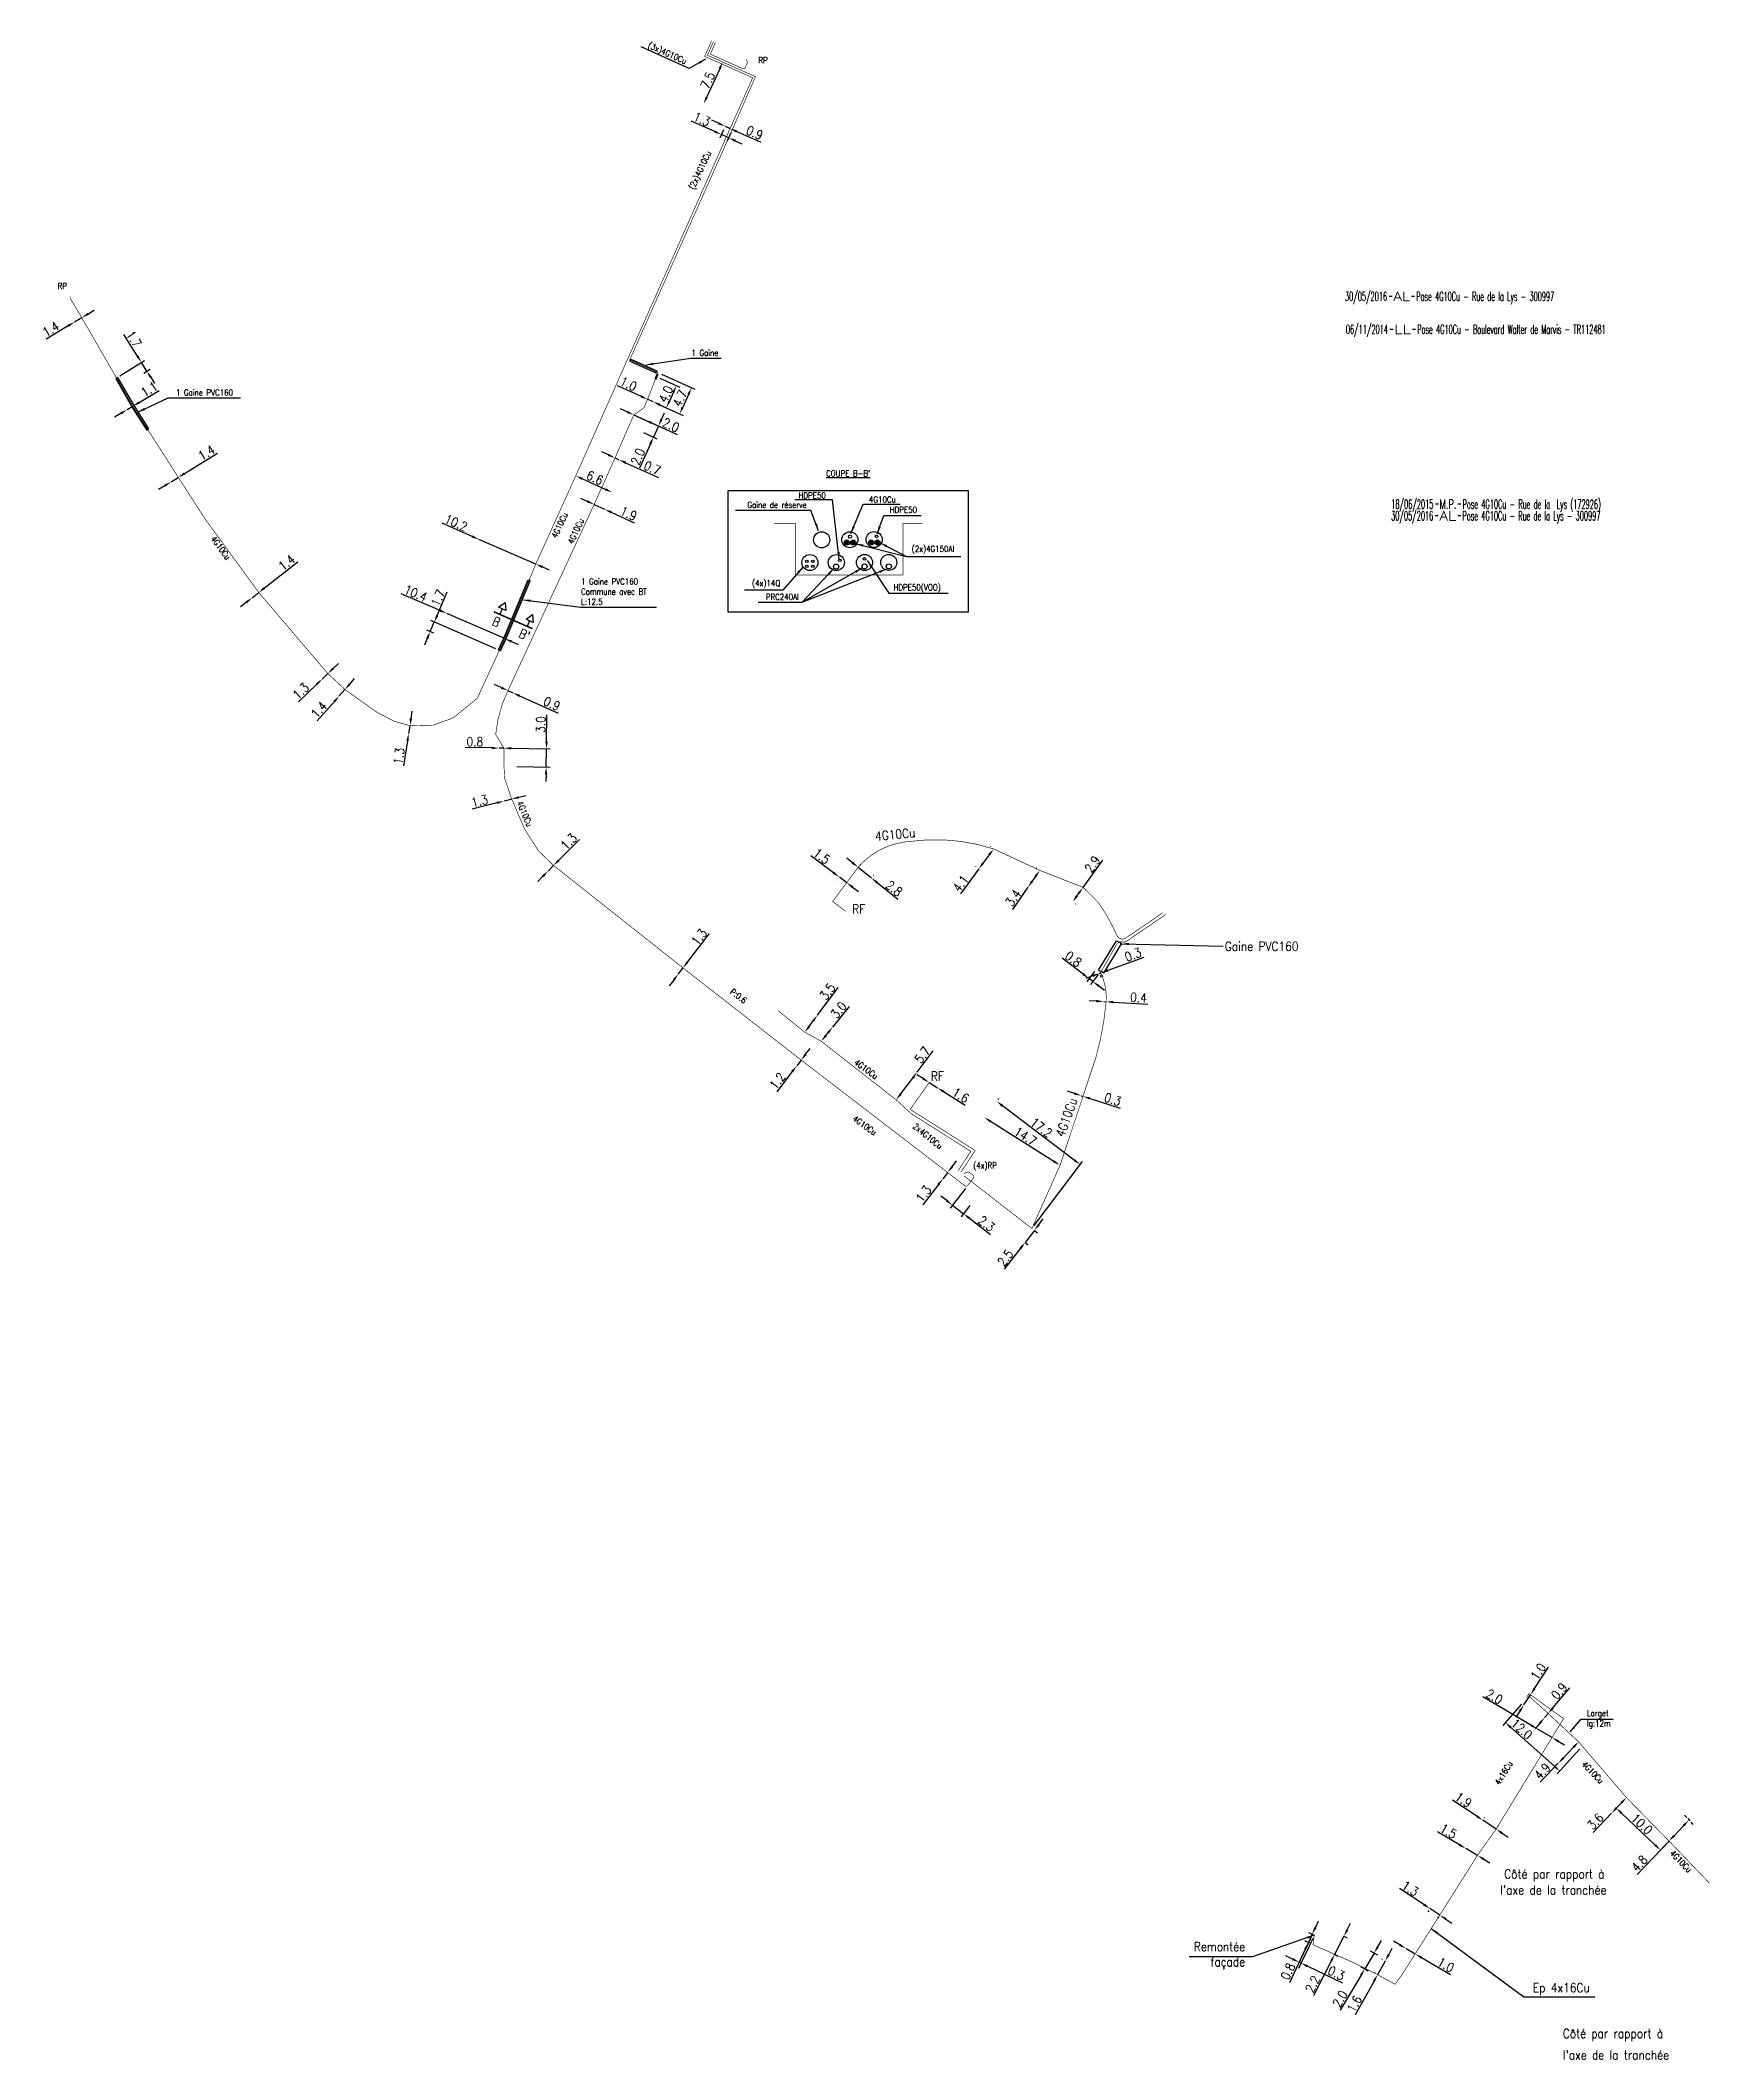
# Model space of a CAD drawing. Header units: millimetres. Extents: x 81122 to 82000, y 143040 to 144000.
# Drawn here: x 81725.8 to 82000.1, y 143476.5 to 143808.2 of the extents above; entities that cross this region are included whole.
import ezdxf
from ezdxf.enums import TextEntityAlignment as Align

# ---------------------------------------------------------------- set-up
doc = ezdxf.new("R2010")
doc.units = ezdxf.units.MM
doc.header["$PDMODE"] = 34
for name, pattern in [('DASHED', [0.75, 0.5, -0.25]), ('E_ST_Al', [2000, 1000, 1000]), ('E_ST_Cu', [2000, 1000, 1000])]:
    doc.linetypes.add(name, pattern=pattern)
doc.layers.get('0').update_dxf_attribs({"linetype": 'CONTINUOUS'})
doc.layers.get('DEFPOINTS').update_dxf_attribs({"linetype": 'CONTINUOUS'})
for name, color, linetype in [('E_100', 3, 'CONTINUOUS'), ('E_300', 7, 'CONTINUOUS'), ('E_400', 7, 'CONTINUOUS'), ('E_420', 7, 'CONTINUOUS'), ('E_900', 7, 'CONTINUOUS'), ('E_910', 7, 'CONTINUOUS')]:
    doc.layers.add(name, color=color, linetype=linetype)
doc.styles.add('M_ROMANS', font='ROMANS.shx', dxfattribs={"width": 0.75})
doc.styles.get("Standard").update_dxf_attribs({"font": 'romans.shx', "width": 0.85})
doc.dimstyles.get("Standard").update_dxf_attribs({"dimtxt": 1.5, "dimasz": 1.2, "dimexe": 0.625, "dimexo": 0.625, "dimgap": 0.25, "dimtad": 1, "dimdec": 1, "dimzin": 0, "dimdsep": 46, "dimtxsty": 'Standard', "dimcen": -0.5, "dimadec": 0, "dimazin": 0, "dimtfac": 1, "dimtdec": 1, "dimtmove": 0, "dimatfit": 3, "dimfxl": 0, "dimtolj": 1, "dimtzin": 0, "dimarcsym": 0})

msp = doc.modelspace()

# ---------------------------------------------------------------- texts
at = {"layer": 'E_100', "linetype": 'Continuous', "width": 0.85}
for s, height, rotation, p in [('(2x)4G10Cu', 1, 65.1518, (81834.25, 143786.86)), ('4G10Cu', 1, 65.1518, (81811.14, 143728.57)), ('4G10Cu', 1, 65.1518, (81813.8, 143727.6)), ('4G10Cu', 1, 306.1117, (81755.46, 143724.86)), ('4G10Cu', 1, 293.3626, (81805.4, 143681.17)), ('4G10Cu', 1.5, 5.5101, (81866.26, 143677.79)), ('P:0.6', 1, 322.4745, (81840.51, 143651.24)), ('4G10Cu', 1, 324.0258, (81861.5, 143639.22)), ('4G10Cu', 1.5, 70.498, (81894.39, 143631.32)), ('4G10Cu', 1, 324.0258, (81861.24, 143630)), ('2x4G10Cu', 1, 320.8358, (81871.6, 143628.24))]:
    msp.add_text(s, height=height, rotation=rotation, dxfattribs=at).set_placement(p, align=Align.MIDDLE)
for p in [(81978.96, 143524.95), (81993.44, 143510.35)]:
    msp.add_text('4G10Cu', height=1, rotation=314.1319, dxfattribs=at).set_placement(p)
for s, p in [('Côté par rapport à', (81966.3, 143506.29)), ("l'axe de la tranchée", (81965.64, 143503.66)), ('Côté par rapport à', (81975.92, 143480.08)), ("l'axe de la tranchée", (81975.92, 143476.54))]:
    msp.add_text(s, height=1.5, dxfattribs=at).set_placement(p)
at = {"layer": 'E_100', "linetype": 'Continuous', "char_height": 1}
for s, insert, attachment_point, rotation in [('\\A1;(3x)4G10Cu', (81831.58, 143803.95), 9, 335.7737), ('\\A1;4x16Cu', (81967.33, 143525.46), 6, 58.8887)]:
    msp.add_mtext(s, dxfattribs=dict(at, insert=insert, attachment_point=attachment_point, rotation=rotation))
at = {"layer": 'E_100', "linetype": 'Continuous', "char_height": 1, "attachment_point": 1}
for insert in [(81843.78, 143805.45), (81728.67, 143768.35)]:
    msp.add_mtext_dynamic_manual_height_columns('RP', width=1.4892, gutter_width=5, heights=[0], dxfattribs=dict(at, insert=insert))
at = {"layer": 'E_100', "linetype": 'Continuous'}
for s, insert, char_height, attachment_point in [('RF', (81859.21, 143666.28), 1.5, 1), ('RF', (81872.1, 143638.83), 1.5, 1), ('\\A1;(4x)RP', (81882.96, 143622.59), 1, 9), ('\\A1;Remontée\\Pfaçade', (81923.77, 143493.64), 1.5, 6), ('\\A1;Ep 4x16Cu', (81971, 143488.12), 1.5, 4)]:
    msp.add_mtext(s, dxfattribs=dict(at, insert=insert, char_height=char_height, attachment_point=attachment_point))
at = {"layer": 'E_400', "linetype": 'Continuous', "char_height": 1, "attachment_point": 1}
for s, insert in [('\\A1;1 Gaine', (81832.79, 143757.39)), ('\\A1;1 Gaine PVC160', (81748.11, 143750.86)), ('\\A1;1 Gaine PVC160\\PCommune avec BT\\PL:12.5', (81814.66, 143719.82))]:
    msp.add_mtext(s, dxfattribs=dict(at, insert=insert))
at = {"layer": 'E_400', "linetype": 'Continuous', "insert": (81920.41, 143660.16), "char_height": 1.5, "width": 18.7475, "attachment_point": 1}
msp.add_mtext('Gaine PVC160 ', dxfattribs=at)
at = {"layer": 'E_420', "linetype": 'Continuous', "ltscale": 0.1, "insert": (81979.89, 143530.94), "char_height": 1, "attachment_point": 7}
msp.add_mtext('\\A1;Larget\\Plg:12m', dxfattribs=at)
at = {"layer": 'E_900', "ltscale": 0.5, "insert": (81854.91, 143737.58), "char_height": 1, "attachment_point": 1}
msp.add_mtext_dynamic_manual_height_columns("{\\LCOUPE B-B'}", width=8.2622, gutter_width=5, heights=[0], dxfattribs=at)
at = {"layer": 'E_900', "linetype": 'Continuous', "ltscale": 0.5, "char_height": 1, "attachment_point": 3}
for s, insert in [('\\A1;Gaine de réserve', (81851.7, 143732.41)), ('\\A1;(4x)14Q', (81847.37, 143719.55)), ('\\A1;PRC240Al', (81850.43, 143717.3))]:
    msp.add_mtext(s, dxfattribs=dict(at, insert=insert))
at = {"layer": 'E_900', "ltscale": 0.5, "char_height": 1, "attachment_point": 1}
for s, insert in [('\\A1;HDPE50', (81850.38, 143733.96)), ('\\A1;4G10Cu', (81861.95, 143733.29)), ('\\A1;HDPE50', (81865.36, 143731.6)), ('\\A1;(2x)4G150Al', (81868.97, 143725.2)), ('\\A1;HDPE50(VOO)', (81865.99, 143718.86))]:
    msp.add_mtext(s, dxfattribs=dict(at, insert=insert))
at = {"layer": 'E_900', "ltscale": 0.5, "char_height": 1.5, "attachment_point": 1, "rotation": 336.3586}
for s, insert in [('B', (81800.49, 143713.62)), ("B'", (81804.9, 143711.64))]:
    msp.add_mtext_dynamic_manual_height_columns(s, width=1.5, gutter_width=5, heights=[0], dxfattribs=dict(at, insert=insert))

# ---------------------------------------------------------------- blocks, each defined once
blk = doc.blocks.new('*D19')
at = {"layer": 'DEFPOINTS', "color": 0, "linetype": 'Continuous', "transparency": 16777216}
for p in [(81971.8, 143530.82), (81971.8, 143530.82), (81974.16, 143529.44)]:
    blk.add_point(p, dxfattribs=at)
at = {"layer": 'E_100', "color": 0, "linetype": 'Continuous', "lineweight": -2, "transparency": 16777216}
for p, q in [((81970.77, 143531.43), (81962.82, 143536.11)), ((81974.16, 143529.44), (81971.8, 143530.82)), ((81975.19, 143528.83), (81976.22, 143528.22))]:
    blk.add_line(p, q, dxfattribs=at)
at = {"layer": 'E_100', "color": 0, "linetype": 'Continuous', "transparency": 16777216}
for points in [[(81970.87, 143531.6), (81970.67, 143531.26), (81971.8, 143530.82)], [(81975.29, 143529), (81975.09, 143528.66), (81974.16, 143529.44)]]:
    blk.add_solid(points, dxfattribs=at)
at = {"layer": 'E_100', "color": 0, "linetype": 'Continuous', "transparency": 16777216, "insert": (81964.69, 143536.17), "char_height": 1.5, "attachment_point": 5, "rotation": 329.5214}
blk.add_mtext('\\A1;2.0', dxfattribs=at)
blk = doc.blocks.new('*D20')
at = {"layer": 'DEFPOINTS', "color": 0, "linetype": 'Continuous', "transparency": 16777216}
for p in [(81970.62, 143536.47), (81969.53, 143534.79), (81969.53, 143534.79)]:
    blk.add_point(p, dxfattribs=at)
at = {"layer": 'E_100', "color": 0, "linetype": 'Continuous', "lineweight": -2, "transparency": 16777216}
for p, q in [((81971.27, 143537.48), (81973.56, 143540.99)), ((81969.53, 143534.79), (81970.62, 143536.47)), ((81968.87, 143533.79), (81968.22, 143532.78))]:
    blk.add_line(p, q, dxfattribs=at)
at = {"layer": 'E_100', "color": 0, "linetype": 'Continuous', "transparency": 16777216}
for points in [[(81971.11, 143537.59), (81971.44, 143537.37), (81970.62, 143536.47)], [(81968.7, 143533.89), (81969.04, 143533.68), (81969.53, 143534.79)]]:
    blk.add_solid(points, dxfattribs=at)
at = {"layer": 'E_100', "color": 0, "linetype": 'Continuous', "transparency": 16777216, "insert": (81971.9, 143540.28), "char_height": 1.5, "attachment_point": 5, "rotation": 56.9515}
blk.add_mtext('\\A1;1.0', dxfattribs=at)
blk = doc.blocks.new('*D21')
at = {"layer": 'DEFPOINTS', "color": 0, "linetype": 'Continuous', "transparency": 16777216}
for p in [(81950.18, 143494.78), (81950.2, 143494.8), (81951.69, 143493.93)]:
    blk.add_point(p, dxfattribs=at)
at = {"layer": 'E_100', "color": 0, "linetype": 'Continuous', "lineweight": -2, "transparency": 16777216}
for p, q in [((81949.15, 143495.38), (81948.11, 143495.98)), ((81949.88, 143494.26), (81949.87, 143494.24)), ((81950.18, 143494.78), (81951.68, 143493.9)), ((81951.38, 143493.39), (81951.36, 143493.36)), ((81952.71, 143493.3), (81957.5, 143490.51))]:
    blk.add_line(p, q, dxfattribs=at)
at = {"layer": 'E_100', "color": 0, "linetype": 'Continuous', "transparency": 16777216}
for points in [[(81949.25, 143495.55), (81949.04, 143495.21), (81950.18, 143494.78)], [(81952.81, 143493.47), (81952.61, 143493.13), (81951.68, 143493.9)]]:
    blk.add_solid(points, dxfattribs=at)
at = {"layer": 'E_100', "color": 0, "linetype": 'Continuous', "transparency": 16777216, "insert": (81956.72, 143492.12), "char_height": 1.5, "attachment_point": 5, "rotation": 329.7469}
blk.add_mtext('\\A1;1.0', dxfattribs=at)
blk = doc.blocks.new('*D22')
at = {"layer": 'DEFPOINTS', "color": 0, "linetype": 'Continuous', "transparency": 16777216}
for p in [(81954.1, 143501.36), (81954.24, 143501.57), (81955.86, 143500.51)]:
    blk.add_point(p, dxfattribs=at)
at = {"layer": 'E_100', "color": 0, "linetype": 'Continuous', "lineweight": -2, "transparency": 16777216}
for p, q in [((81953.1, 143502.02), (81949.09, 143504.65)), ((81953.9, 143501.05), (81953.76, 143500.83)), ((81955.72, 143500.29), (81954.1, 143501.36)), ((81955.51, 143499.98), (81955.37, 143499.77)), ((81956.72, 143499.63), (81957.72, 143498.98))]:
    blk.add_line(p, q, dxfattribs=at)
at = {"layer": 'E_100', "color": 0, "linetype": 'Continuous', "transparency": 16777216}
for points in [[(81953.21, 143502.18), (81952.99, 143501.85), (81954.1, 143501.36)], [(81956.83, 143499.8), (81956.61, 143499.47), (81955.72, 143500.29)]]:
    blk.add_solid(points, dxfattribs=at)
at = {"layer": 'E_100', "color": 0, "linetype": 'Continuous', "transparency": 16777216, "insert": (81950.88, 143504.66), "char_height": 1.5, "attachment_point": 5, "rotation": 326.7085}
blk.add_mtext('\\A1;1.3', dxfattribs=at)
blk = doc.blocks.new('*D23')
at = {"layer": 'DEFPOINTS', "color": 0, "linetype": 'Continuous', "transparency": 16777216}
for p in [(81959.98, 143511.22), (81959.98, 143511.22), (81961.9, 143510.08)]:
    blk.add_point(p, dxfattribs=at)
at = {"layer": 'E_100', "color": 0, "linetype": 'Continuous', "lineweight": -2, "transparency": 16777216}
for p, q in [((81958.95, 143511.83), (81955.34, 143513.96)), ((81961.91, 143510.09), (81959.98, 143511.22)), ((81960.3, 143511.76), (81960.3, 143511.76)), ((81962.22, 143510.62), (81962.23, 143510.63)), ((81962.94, 143509.48), (81963.97, 143508.87))]:
    blk.add_line(p, q, dxfattribs=at)
at = {"layer": 'E_100', "color": 0, "linetype": 'Continuous', "transparency": 16777216}
for points in [[(81959.05, 143512.01), (81958.85, 143511.66), (81959.98, 143511.22)], [(81963.04, 143509.65), (81962.84, 143509.31), (81961.91, 143510.09)]]:
    blk.add_solid(points, dxfattribs=at)
at = {"layer": 'E_100', "color": 0, "linetype": 'Continuous', "transparency": 16777216, "insert": (81957.14, 143514.06), "char_height": 1.5, "attachment_point": 5, "rotation": 329.4456}
blk.add_mtext('\\A1;1.5', dxfattribs=at)
blk = doc.blocks.new('*D24')
at = {"layer": 'DEFPOINTS', "color": 0, "linetype": 'Continuous', "transparency": 16777216}
for p in [(81962.79, 143515.87), (81962.71, 143515.75), (81964.89, 143514.29)]:
    blk.add_point(p, dxfattribs=at)
at = {"layer": 'E_100', "color": 0, "linetype": 'Continuous', "lineweight": -2, "transparency": 16777216}
for p, q in [((81961.79, 143516.53), (81957.83, 143519.18)), ((81964.97, 143514.4), (81962.79, 143515.87)), ((81963.06, 143516.27), (81963.13, 143516.38)), ((81965.24, 143514.81), (81965.32, 143514.92)), ((81965.97, 143513.74), (81966.96, 143513.07))]:
    blk.add_line(p, q, dxfattribs=at)
at = {"layer": 'E_100', "color": 0, "linetype": 'Continuous', "transparency": 16777216}
for points in [[(81961.9, 143516.7), (81961.68, 143516.37), (81962.79, 143515.87)], [(81966.08, 143513.9), (81965.85, 143513.57), (81964.97, 143514.4)]]:
    blk.add_solid(points, dxfattribs=at)
at = {"layer": 'E_100', "color": 0, "linetype": 'Continuous', "transparency": 16777216, "insert": (81959.6, 143519.2), "char_height": 1.5, "attachment_point": 5, "rotation": 326.2009}
blk.add_mtext('\\A1;1.9', dxfattribs=at)
blk = doc.blocks.new('*D25')
at = {"layer": 'DEFPOINTS', "color": 0, "linetype": 'Continuous', "transparency": 16777216}
for p in [(81946.75, 143492.73), (81946.88, 143492.66), (81945.63, 143490.42)]:
    blk.add_point(p, dxfattribs=at)
at = {"layer": 'E_100', "color": 0, "linetype": 'Continuous', "lineweight": -2, "transparency": 16777216}
for p, q in [((81946.75, 143492.73), (81945.5, 143490.49)), ((81946.33, 143492.96), (81946.2, 143493.03)), ((81947.33, 143493.78), (81947.91, 143494.83)), ((81944.92, 143489.45), (81941.83, 143483.9)), ((81945.09, 143490.72), (81944.96, 143490.8))]:
    blk.add_line(p, q, dxfattribs=at)
at = {"layer": 'E_100', "color": 0, "linetype": 'Continuous', "transparency": 16777216}
for points in [[(81947.16, 143493.88), (81947.51, 143493.68), (81946.75, 143492.73)], [(81944.74, 143489.54), (81945.09, 143489.35), (81945.5, 143490.49)]]:
    blk.add_solid(points, dxfattribs=at)
at = {"layer": 'E_100', "color": 0, "linetype": 'Continuous', "transparency": 16777216, "insert": (81941.69, 143485.7), "char_height": 1.5, "attachment_point": 5, "rotation": 60.8926}
blk.add_mtext('\\A1;1.6', dxfattribs=at)
blk = doc.blocks.new('*D26')
at = {"layer": 'DEFPOINTS', "color": 0, "linetype": 'Continuous', "transparency": 16777216}
for p in [(81934.79, 143497.12), (81935.11, 143496.97), (81932.93, 143492.39)]:
    blk.add_point(p, dxfattribs=at)
at = {"layer": 'E_100', "color": 0, "linetype": 'Continuous', "lineweight": -2, "transparency": 16777216}
for p, q in [((81934.52, 143496.56), (81932.19, 143491.64)), ((81934.84, 143496.41), (81932.5, 143491.49)), ((81931.53, 143493.06), (81930.45, 143493.57)), ((81932.62, 143492.54), (81932.93, 143492.39)), ((81934.02, 143491.88), (81939.73, 143489.16))]:
    blk.add_line(p, q, dxfattribs=at)
at = {"layer": 'E_100', "color": 0, "linetype": 'Continuous', "transparency": 16777216}
for points in [[(81931.62, 143493.24), (81931.45, 143492.88), (81932.62, 143492.54)], [(81934.1, 143492.06), (81933.93, 143491.7), (81932.93, 143492.39)]]:
    blk.add_solid(points, dxfattribs=at)
at = {"layer": 'E_100', "color": 0, "linetype": 'Continuous', "transparency": 16777216, "insert": (81938.72, 143490.75), "char_height": 1.5, "attachment_point": 5, "rotation": 334.589}
blk.add_mtext('\\A1;0.3', dxfattribs=at)
blk = doc.blocks.new('*D27')
at = {"layer": 'DEFPOINTS', "color": 0, "linetype": 'Continuous', "transparency": 16777216}
for p in [(81934.76, 143497.13), (81935.52, 143496.77), (81934.89, 143495.42)]:
    blk.add_point(p, dxfattribs=at)
at = {"layer": 'E_100', "color": 0, "linetype": 'Continuous', "lineweight": -2, "transparency": 16777216}
for p, q in [((81935.28, 143498.21), (81935.79, 143499.3)), ((81934.32, 143495.69), (81933.56, 143496.04)), ((81934.76, 143497.13), (81934.13, 143495.78)), ((81934.96, 143497.04), (81934.2, 143497.39)), ((81933.62, 143494.69), (81931.02, 143489.17))]:
    blk.add_line(p, q, dxfattribs=at)
at = {"layer": 'E_100', "color": 0, "linetype": 'Continuous', "transparency": 16777216}
for points in [[(81935.09, 143498.3), (81935.46, 143498.13), (81934.76, 143497.13)], [(81933.43, 143494.78), (81933.8, 143494.61), (81934.13, 143495.78)]]:
    blk.add_solid(points, dxfattribs=at)
at = {"layer": 'E_100', "color": 0, "linetype": 'Continuous', "transparency": 16777216, "insert": (81930.79, 143491.03), "char_height": 1.5, "attachment_point": 5, "rotation": 64.7695}
blk.add_mtext('\\A1;0.8', dxfattribs=at)
blk = doc.blocks.new('*D28')
at = {"layer": 'DEFPOINTS', "color": 0, "linetype": 'Continuous', "transparency": 16777216}
for p in [(81939.31, 143497.15), (81939.97, 143496.81), (81937.77, 143494.14)]:
    blk.add_point(p, dxfattribs=at)
at = {"layer": 'E_100', "color": 0, "linetype": 'Continuous', "lineweight": -2, "transparency": 16777216}
for p, q in [((81939.97, 143496.81), (81938.44, 143493.8)), ((81939.86, 143496.86), (81940.53, 143496.52)), ((81940.52, 143497.88), (81941.07, 143498.94)), ((81937.89, 143492.74), (81935, 143487.08)), ((81938.33, 143493.86), (81938.99, 143493.52))]:
    blk.add_line(p, q, dxfattribs=at)
at = {"layer": 'E_100', "color": 0, "linetype": 'Continuous', "transparency": 16777216}
for points in [[(81940.34, 143497.97), (81940.7, 143497.79), (81939.97, 143496.81)], [(81937.71, 143492.83), (81938.07, 143492.64), (81938.44, 143493.8)]]:
    blk.add_solid(points, dxfattribs=at)
at = {"layer": 'E_100', "color": 0, "linetype": 'Continuous', "transparency": 16777216, "insert": (81934.83, 143488.95), "char_height": 1.5, "attachment_point": 5, "rotation": 62.9107}
blk.add_mtext('\\A1;2.2', dxfattribs=at)
blk = doc.blocks.new('*D29')
at = {"layer": 'DEFPOINTS', "color": 0, "linetype": 'Continuous', "transparency": 16777216}
for p in [(81943.74, 143494.75), (81944.93, 143494.05), (81942.21, 143492.15)]:
    blk.add_point(p, dxfattribs=at)
at = {"layer": 'E_100', "color": 0, "linetype": 'Continuous', "lineweight": -2, "transparency": 16777216}
for p, q in [((81945.54, 143495.08), (81946.15, 143496.12)), ((81944.93, 143494.05), (81943.39, 143491.45)), ((81944.28, 143494.43), (81945.47, 143493.73)), ((81942.78, 143490.42), (81939.37, 143484.65)), ((81942.75, 143491.84), (81943.93, 143491.14))]:
    blk.add_line(p, q, dxfattribs=at)
at = {"layer": 'E_100', "color": 0, "linetype": 'Continuous', "transparency": 16777216}
for points in [[(81945.37, 143495.18), (81945.71, 143494.98), (81944.93, 143494.05)], [(81942.61, 143490.52), (81942.95, 143490.32), (81943.39, 143491.45)]]:
    blk.add_solid(points, dxfattribs=at)
at = {"layer": 'E_100', "color": 0, "linetype": 'Continuous', "transparency": 16777216, "insert": (81939.32, 143486.53), "char_height": 1.5, "attachment_point": 5, "rotation": 59.3889}
blk.add_mtext('\\A1;2.0', dxfattribs=at)
blk = doc.blocks.new('*D59')
at = {"layer": 'DEFPOINTS', "color": 0, "linetype": 'Continuous', "transparency": 16777216}
for p in [(81860.14, 143672.35), (81862.32, 143670.59), (81862.35, 143670.63)]:
    blk.add_point(p, dxfattribs=at)
at = {"layer": 'E_100', "color": 0, "linetype": 'Continuous', "lineweight": -2, "transparency": 16777216}
for p, q in [((81859.23, 143673.13), (81858.3, 143673.89)), ((81860.17, 143672.38), (81862.35, 143670.63)), ((81860.53, 143672.84), (81860.56, 143672.87)), ((81862.72, 143671.08), (81862.74, 143671.11)), ((81863.28, 143669.87), (81866.69, 143667.13))]:
    blk.add_line(p, q, dxfattribs=at)
at = {"layer": 'E_100', "color": 0, "linetype": 'Continuous', "transparency": 16777216}
for points in [[(81859.36, 143673.29), (81859.1, 143672.98), (81860.17, 143672.38)], [(81863.41, 143670.03), (81863.16, 143669.72), (81862.35, 143670.63)]]:
    blk.add_solid(points, dxfattribs=at)
at = {"layer": 'E_100', "color": 0, "linetype": 'Continuous', "transparency": 16777216, "insert": (81866.08, 143668.91), "char_height": 1.5, "attachment_point": 5, "rotation": 321.1849}
blk.add_mtext('\\A1;2.8', dxfattribs=at)
blk = doc.blocks.new('*D60')
at = {"layer": 'DEFPOINTS', "color": 0, "linetype": 'Continuous', "transparency": 16777216}
for p in [(81857.09, 143670.75), (81858.29, 143669.85), (81858.29, 143669.85)]:
    blk.add_point(p, dxfattribs=at)
at = {"layer": 'E_100', "color": 0, "linetype": 'Continuous', "lineweight": -2, "transparency": 16777216}
for p, q in [((81856.13, 143671.47), (81852.39, 143674.28)), ((81856.72, 143670.25), (81856.72, 143670.25)), ((81858.29, 143669.85), (81857.09, 143670.75)), ((81857.92, 143669.35), (81857.92, 143669.35)), ((81859.25, 143669.13), (81860.21, 143668.41))]:
    blk.add_line(p, q, dxfattribs=at)
at = {"layer": 'E_100', "color": 0, "linetype": 'Continuous', "transparency": 16777216}
for points in [[(81856.25, 143671.63), (81856.01, 143671.31), (81857.09, 143670.75)], [(81859.37, 143669.29), (81859.13, 143668.97), (81858.29, 143669.85)]]:
    blk.add_solid(points, dxfattribs=at)
at = {"layer": 'E_100', "color": 0, "linetype": 'Continuous', "transparency": 16777216, "insert": (81854.18, 143674.19), "char_height": 1.5, "attachment_point": 5, "rotation": 323.1041}
blk.add_mtext('\\A1;1.5', dxfattribs=at)
blk = doc.blocks.new('*D61')
at = {"layer": 'DEFPOINTS', "color": 0, "linetype": 'Continuous', "transparency": 16777216}
for p in [(81882.46, 143675.39), (81880, 143672.12), (81880.03, 143672.09)]:
    blk.add_point(p, dxfattribs=at)
at = {"layer": 'E_100', "color": 0, "linetype": 'Continuous', "lineweight": -2, "transparency": 16777216}
for p, q in [((81881.96, 143675.76), (81881.92, 143675.78)), ((81880, 143672.12), (81876.96, 143668)), ((81879.53, 143672.46), (81879.49, 143672.49)), ((81881.71, 143674.45), (81880.71, 143673.09))]:
    blk.add_line(p, q, dxfattribs=at)
at = {"layer": 'E_100', "color": 0, "linetype": 'Continuous', "transparency": 16777216}
for points in [[(81881.55, 143674.57), (81881.87, 143674.33), (81882.43, 143675.41)], [(81880.55, 143673.2), (81880.87, 143672.97), (81880, 143672.12)]]:
    blk.add_solid(points, dxfattribs=at)
at = {"layer": 'E_100', "color": 0, "linetype": 'Continuous', "transparency": 16777216, "insert": (81876.99, 143669.72), "char_height": 1.5, "attachment_point": 5, "rotation": 53.5978}
blk.add_mtext('\\A1;4.1', dxfattribs=at)
blk = doc.blocks.new('*D62')
at = {"layer": 'DEFPOINTS', "color": 0, "linetype": 'Continuous', "transparency": 16777216}
for p in [(81890.03, 143671.87), (81888.06, 143669.1), (81888.09, 143669.08)]:
    blk.add_point(p, dxfattribs=at)
at = {"layer": 'E_100', "color": 0, "linetype": 'Continuous', "lineweight": -2, "transparency": 16777216}
for p, q in [((81889.52, 143672.23), (81889.49, 143672.25)), ((81888.06, 143669.1), (81885.54, 143665.46)), ((81887.58, 143669.44), (81887.55, 143669.46)), ((81889.32, 143670.91), (81888.75, 143670.09))]:
    blk.add_line(p, q, dxfattribs=at)
at = {"layer": 'E_100', "color": 0, "linetype": 'Continuous', "transparency": 16777216}
for points in [[(81889.15, 143671.02), (81889.48, 143670.79), (81890, 143671.89)], [(81888.58, 143670.2), (81888.91, 143669.97), (81888.06, 143669.1)]]:
    blk.add_solid(points, dxfattribs=at)
at = {"layer": 'E_100', "color": 0, "linetype": 'Continuous', "transparency": 16777216, "insert": (81885.64, 143667.36), "char_height": 1.5, "attachment_point": 5, "rotation": 55.2675}
blk.add_mtext('\\A1;3.4', dxfattribs=at)
blk = doc.blocks.new('*D63')
at = {"layer": 'DEFPOINTS', "color": 0, "linetype": 'Continuous', "transparency": 16777216}
for p in [(81897.11, 143669.09), (81895.4, 143666.75), (81895.41, 143666.74)]:
    blk.add_point(p, dxfattribs=at)
at = {"layer": 'E_100', "color": 0, "linetype": 'Continuous', "lineweight": -2, "transparency": 16777216}
for p, q in [((81897.12, 143669.08), (81900.38, 143673.56)), ((81897.61, 143668.72), (81897.62, 143668.72)), ((81895.9, 143666.38), (81895.91, 143666.37)), ((81896.11, 143667.71), (81896.41, 143668.11))]:
    blk.add_line(p, q, dxfattribs=at)
at = {"layer": 'E_100', "color": 0, "linetype": 'Continuous', "transparency": 16777216}
for points in [[(81896.25, 143668.23), (81896.57, 143668), (81897.12, 143669.08)], [(81895.95, 143667.83), (81896.28, 143667.59), (81895.41, 143666.74)]]:
    blk.add_solid(points, dxfattribs=at)
at = {"layer": 'E_100', "color": 0, "linetype": 'Continuous', "transparency": 16777216, "insert": (81898.66, 143672.89), "char_height": 1.5, "attachment_point": 5, "rotation": 53.8618}
blk.add_mtext('\\A1;2.9', dxfattribs=at)
blk = doc.blocks.new('*D64')
at = {"layer": 'DEFPOINTS', "color": 0, "linetype": 'Continuous', "transparency": 16777216}
for p in [(81900.51, 143650.33), (81900.51, 143650.33), (81900.91, 143650.3)]:
    blk.add_point(p, dxfattribs=at)
at = {"layer": 'E_100', "color": 0, "linetype": 'Continuous', "lineweight": -2, "transparency": 16777216}
for p, q in [((81899.31, 143650.4), (81898.12, 143650.47)), ((81900.47, 143649.7), (81900.47, 143649.7)), ((81900.51, 143650.33), (81900.91, 143650.3)), ((81900.87, 143649.68), (81900.87, 143649.68)), ((81902.11, 143650.23), (81907.78, 143649.88))]:
    blk.add_line(p, q, dxfattribs=at)
at = {"layer": 'E_100', "color": 0, "linetype": 'Continuous', "transparency": 16777216}
for points in [[(81899.33, 143650.6), (81899.3, 143650.2), (81900.51, 143650.33)], [(81902.12, 143650.43), (81902.1, 143650.03), (81900.91, 143650.3)]]:
    blk.add_solid(points, dxfattribs=at)
at = {"layer": 'E_100', "color": 0, "linetype": 'Continuous', "transparency": 16777216, "insert": (81906.23, 143650.98), "char_height": 1.5, "attachment_point": 5, "rotation": 356.4656}
blk.add_mtext('\\A1;0.4', dxfattribs=at)
blk = doc.blocks.new('*D65')
at = {"layer": 'DEFPOINTS', "color": 0, "linetype": 'Continuous', "transparency": 16777216}
for p in [(81899.36, 143655.78), (81900, 143655.3), (81898.1, 143654.11)]:
    blk.add_point(p, dxfattribs=at)
at = {"layer": 'E_400', "color": 0, "linetype": 'Continuous', "lineweight": -2, "transparency": 16777216}
for p, q in [((81897.14, 143654.83), (81893.66, 143657.47)), ((81898.99, 143655.28), (81897.72, 143653.61)), ((81898.73, 143653.62), (81898.1, 143654.11)), ((81899.62, 143654.8), (81898.36, 143653.13)), ((81899.69, 143652.9), (81900.65, 143652.18))]:
    blk.add_line(p, q, dxfattribs=at)
at = {"layer": 'E_400', "color": 0, "linetype": 'Continuous', "transparency": 16777216}
for points in [[(81897.26, 143654.99), (81897.02, 143654.67), (81898.1, 143654.11)], [(81899.81, 143653.06), (81899.57, 143652.74), (81898.73, 143653.62)]]:
    blk.add_solid(points, dxfattribs=at)
at = {"layer": 'E_400', "color": 0, "linetype": 'Continuous', "transparency": 16777216, "insert": (81895.52, 143657.31), "char_height": 1.5, "attachment_point": 5, "rotation": 322.8576}
blk.add_mtext('\\A1;0.8', dxfattribs=at)
blk = doc.blocks.new('*D66')
at = {"layer": 'DEFPOINTS', "color": 0, "linetype": 'Continuous', "transparency": 16777216}
for p in [(81896.83, 143634.86), (81896.83, 143634.86), (81897.11, 143634.77)]:
    blk.add_point(p, dxfattribs=at)
at = {"layer": 'E_100', "color": 0, "linetype": 'Continuous', "lineweight": -2, "transparency": 16777216}
for p, q in [((81895.69, 143635.23), (81894.54, 143635.59)), ((81897.02, 143635.46), (81897.02, 143635.46)), ((81897.31, 143635.36), (81897.31, 143635.36)), ((81896.83, 143634.86), (81897.11, 143634.77)), ((81898.26, 143634.4), (81903.19, 143632.82))]:
    blk.add_line(p, q, dxfattribs=at)
at = {"layer": 'E_100', "color": 0, "linetype": 'Continuous', "transparency": 16777216}
for points in [[(81895.75, 143635.42), (81895.62, 143635.04), (81896.83, 143634.86)], [(81898.32, 143634.59), (81898.2, 143634.21), (81897.11, 143634.77)]]:
    blk.add_solid(points, dxfattribs=at)
at = {"layer": 'E_100', "color": 0, "linetype": 'Continuous', "transparency": 16777216, "insert": (81901.98, 143634.26), "char_height": 1.5, "attachment_point": 5, "rotation": 342.2123}
blk.add_mtext('\\A1;0.3', dxfattribs=at)
blk = doc.blocks.new('*D67')
at = {"layer": 'DEFPOINTS', "color": 0, "linetype": 'Continuous', "transparency": 16777216}
for p in [(81880.92, 143631.29), (81880.92, 143631.29), (81893.34, 143623.44)]:
    blk.add_point(p, dxfattribs=at)
at = {"layer": 'E_100', "color": 0, "linetype": 'Continuous', "lineweight": -2, "transparency": 16777216}
blk.add_line((81892.33, 143624.08), (81881.93, 143630.65), dxfattribs=at)
at = {"layer": 'E_100', "color": 0, "linetype": 'Continuous', "transparency": 16777216}
for points in [[(81882.04, 143630.82), (81881.82, 143630.48), (81880.92, 143631.29)], [(81892.43, 143624.25), (81892.22, 143623.91), (81893.34, 143623.44)]]:
    blk.add_solid(points, dxfattribs=at)
at = {"layer": 'E_100', "color": 0, "linetype": 'Continuous', "transparency": 16777216, "insert": (81887.66, 143628.21), "char_height": 1.5, "attachment_point": 5, "rotation": 327.6906}
blk.add_mtext('\\A1;14.7', dxfattribs=at)
blk = doc.blocks.new('*D68')
at = {"layer": 'DEFPOINTS', "color": 0, "linetype": 'Continuous', "transparency": 16777216}
for p in [(81888.71, 143613.06), (81887.17, 143611.09), (81887.59, 143610.76)]:
    blk.add_point(p, dxfattribs=at)
at = {"layer": 'E_100', "color": 0, "linetype": 'Continuous', "lineweight": -2, "transparency": 16777216}
for p, q in [((81889.12, 143612.74), (81887.59, 143610.76)), ((81889.2, 143612.68), (81889.62, 143612.36)), ((81889.86, 143613.69), (81890.59, 143614.64)), ((81886.86, 143609.82), (81884.18, 143606.36)), ((81887.67, 143610.71), (81888.09, 143610.38))]:
    blk.add_line(p, q, dxfattribs=at)
at = {"layer": 'E_100', "color": 0, "linetype": 'Continuous', "transparency": 16777216}
for points in [[(81889.7, 143613.81), (81890.02, 143613.57), (81889.12, 143612.74)], [(81886.7, 143609.94), (81887.02, 143609.69), (81887.59, 143610.76)]]:
    blk.add_solid(points, dxfattribs=at)
at = {"layer": 'E_100', "color": 0, "linetype": 'Continuous', "transparency": 16777216, "insert": (81884.36, 143608.23), "char_height": 1.5, "attachment_point": 5, "rotation": 52.2419}
blk.add_mtext('\\A1;2.5', dxfattribs=at)
blk = doc.blocks.new('*D69')
at = {"layer": 'DEFPOINTS', "color": 0, "linetype": 'Continuous', "transparency": 16777216}
for p in [(81871.85, 143637.03), (81873.2, 143636.17), (81873.2, 143636.17)]:
    blk.add_point(p, dxfattribs=at)
at = {"layer": 'E_100', "color": 0, "linetype": 'Continuous', "lineweight": -2, "transparency": 16777216}
for p, q in [((81870.84, 143637.67), (81869.82, 143638.31)), ((81871.85, 143637.03), (81873.2, 143636.17)), ((81874.22, 143635.53), (81877.76, 143633.29))]:
    blk.add_line(p, q, dxfattribs=at)
at = {"layer": 'E_100', "color": 0, "linetype": 'Continuous', "transparency": 16777216}
for points in [[(81870.94, 143637.84), (81870.73, 143637.5), (81871.85, 143637.03)], [(81874.32, 143635.7), (81874.11, 143635.36), (81873.2, 143636.17)]]:
    blk.add_solid(points, dxfattribs=at)
at = {"layer": 'E_100', "color": 0, "linetype": 'Continuous', "transparency": 16777216, "insert": (81877.03, 143634.94), "char_height": 1.5, "attachment_point": 5, "rotation": 327.6906}
blk.add_mtext('\\A1;1.6', dxfattribs=at)
blk = doc.blocks.new('*D70')
at = {"layer": 'DEFPOINTS', "color": 0, "linetype": 'Continuous', "transparency": 16777216}
for p in [(81851.4, 143645.3), (81853.5, 143648.1), (81853.5, 143648.1)]:
    blk.add_point(p, dxfattribs=at)
at = {"layer": 'E_100', "color": 0, "linetype": 'Continuous', "lineweight": -2, "transparency": 16777216}
for p, q in [((81853.5, 143648.1), (81856.89, 143652.63)), ((81852.12, 143646.26), (81852.78, 143647.14))]:
    blk.add_line(p, q, dxfattribs=at)
at = {"layer": 'E_100', "color": 0, "linetype": 'Continuous', "transparency": 16777216}
for points in [[(81851.96, 143646.38), (81852.28, 143646.14), (81851.4, 143645.3)], [(81852.62, 143647.26), (81852.94, 143647.02), (81853.5, 143648.1)]]:
    blk.add_solid(points, dxfattribs=at)
at = {"layer": 'E_100', "color": 0, "linetype": 'Continuous', "transparency": 16777216, "insert": (81855.14, 143651.96), "char_height": 1.5, "attachment_point": 5, "rotation": 53.1419}
blk.add_mtext('\\A1;3.5', dxfattribs=at)
blk = doc.blocks.new('*D71')
at = {"layer": 'DEFPOINTS', "color": 0, "linetype": 'Continuous', "transparency": 16777216}
for p in [(81855.99, 143646.14), (81855.99, 143646.14), (81854.11, 143643.8)]:
    blk.add_point(p, dxfattribs=at)
at = {"layer": 'E_100', "color": 0, "linetype": 'Continuous', "lineweight": -2, "transparency": 16777216}
for p, q in [((81855.99, 143646.14), (81858.73, 143649.54)), ((81854.86, 143644.74), (81855.24, 143645.2))]:
    blk.add_line(p, q, dxfattribs=at)
at = {"layer": 'E_100', "color": 0, "linetype": 'Continuous', "transparency": 16777216}
for points in [[(81855.08, 143645.33), (81855.39, 143645.08), (81855.99, 143646.14)], [(81854.7, 143644.86), (81855.02, 143644.61), (81854.11, 143643.8)]]:
    blk.add_solid(points, dxfattribs=at)
at = {"layer": 'E_100', "color": 0, "linetype": 'Continuous', "transparency": 16777216, "insert": (81856.96, 143648.93), "char_height": 1.5, "attachment_point": 5, "rotation": 51.1046}
blk.add_mtext('\\A1;3.0', dxfattribs=at)
blk = doc.blocks.new('*D72')
at = {"layer": 'DEFPOINTS', "color": 0, "linetype": 'Continuous', "transparency": 16777216}
for p in [(81869.87, 143638.73), (81869.87, 143638.73), (81866.43, 143634.18)]:
    blk.add_point(p, dxfattribs=at)
at = {"layer": 'E_100', "color": 0, "linetype": 'Continuous', "lineweight": -2, "transparency": 16777216}
for p, q in [((81869.87, 143638.73), (81872.5, 143642.22)), ((81867.15, 143635.14), (81869.14, 143637.77))]:
    blk.add_line(p, q, dxfattribs=at)
at = {"layer": 'E_100', "color": 0, "linetype": 'Continuous', "transparency": 16777216}
for points in [[(81868.98, 143637.89), (81869.3, 143637.65), (81869.87, 143638.73)], [(81866.99, 143635.26), (81867.31, 143635.02), (81866.43, 143634.18)]]:
    blk.add_solid(points, dxfattribs=at)
at = {"layer": 'E_100', "color": 0, "linetype": 'Continuous', "transparency": 16777216, "insert": (81870.74, 143641.56), "char_height": 1.5, "attachment_point": 5, "rotation": 52.9631}
blk.add_mtext('\\A1;5.7', dxfattribs=at)
blk = doc.blocks.new('*D73')
at = {"layer": 'DEFPOINTS', "color": 0, "linetype": 'Continuous', "transparency": 16777216}
for p in [(81899.69, 143655.26), (81900, 143655.3), (81900.09, 143655.05)]:
    blk.add_point(p, dxfattribs=at)
at = {"layer": 'E_400', "color": 0, "linetype": 'Continuous', "lineweight": -2, "transparency": 16777216}
for p, q in [((81901.22, 143655.46), (81907.17, 143657.63)), ((81898.68, 143654.54), (81897.55, 143654.13)), ((81899.81, 143654.95), (81900.09, 143655.05)), ((81899.91, 143654.67), (81900.02, 143654.36)), ((81900.22, 143654.71), (81900.3, 143654.47))]:
    blk.add_line(p, q, dxfattribs=at)
at = {"layer": 'E_400', "color": 0, "linetype": 'Continuous', "transparency": 16777216}
for points in [[(81901.15, 143655.65), (81901.29, 143655.28), (81900.09, 143655.05)], [(81898.61, 143654.73), (81898.75, 143654.35), (81899.81, 143654.95)]]:
    blk.add_solid(points, dxfattribs=at)
at = {"layer": 'E_400', "color": 0, "linetype": 'Continuous', "transparency": 16777216, "insert": (81905.34, 143658.03), "char_height": 1.5, "attachment_point": 5, "rotation": 20}
blk.add_mtext('\\A1;0.3', dxfattribs=at)
blk = doc.blocks.new('*D74')
at = {"layer": 'DEFPOINTS', "color": 0, "linetype": 'Continuous', "transparency": 16777216}
for p in [(81882.77, 143633.75), (81882.91, 143633.94), (81888.71, 143613.06)]:
    blk.add_point(p, dxfattribs=at)
at = {"layer": 'E_100', "color": 0, "linetype": 'Continuous', "lineweight": -2, "transparency": 16777216}
for p, q in [((81883.15, 143634.25), (81883.29, 143634.44)), ((81895.68, 143624.3), (81883.87, 143633.21)), ((81889.08, 143613.56), (81897.02, 143624.07))]:
    blk.add_line(p, q, dxfattribs=at)
at = {"layer": 'E_100', "color": 0, "linetype": 'Continuous', "transparency": 16777216}
for points in [[(81883.99, 143633.37), (81883.75, 143633.05), (81882.91, 143633.94)], [(81895.8, 143624.46), (81895.56, 143624.14), (81896.64, 143623.57)]]:
    blk.add_solid(points, dxfattribs=at)
at = {"layer": 'E_100', "color": 0, "linetype": 'Continuous', "transparency": 16777216, "insert": (81890.27, 143629.63), "char_height": 1.5, "attachment_point": 5, "rotation": 322.9517}
blk.add_mtext('\\A1;17.2', dxfattribs=at)
blk = doc.blocks.new('GIS_MODF')
at = {"color": 0, "linetype": 'Continuous', "flags": 128}
for points in [[(-2.18, -0.01), (-1.68, -0.01)], [(1.52, -0.01), (2.02, -0.01)]]:
    blk.add_lwpolyline(points, dxfattribs=at)
at = {"color": 0, "linetype": 'Continuous', "width": 0.5}
blk.add_attdef('DATE', text='', height=1.5, dxfattribs=at).set_placement((-2.5, -0.8), align=Align.RIGHT)
at = {"color": 0, "linetype": 'Continuous', "width": 1.771291}
blk.add_attdef('USER', text='', height=1.5, dxfattribs=at).set_placement((-1.51, -0.8), (1.28, -0.8), align=Align.FIT)
at = {"color": 0, "linetype": 'Continuous', "width": 0.5}
blk.add_attdef('DESC', (2.29, -0.8), '', height=1.5, dxfattribs=at)
blk = doc.blocks.new('*D117')
at = {"layer": 'DEFPOINTS', "color": 0, "linetype": 'Continuous', "transparency": 16777216}
for p in [(81986.38, 143519.59), (81983.93, 143517.01), (81983.93, 143517.01)]:
    blk.add_point(p, dxfattribs=at)
at = {"layer": 'E_100', "color": 0, "linetype": 'Continuous', "lineweight": -2, "transparency": 16777216}
for p, q in [((81983.93, 143517.01), (81980.93, 143513.84)), ((81985.55, 143518.72), (81984.76, 143517.89))]:
    blk.add_line(p, q, dxfattribs=at)
at = {"layer": 'E_100', "color": 0, "linetype": 'Continuous', "transparency": 16777216}
for points in [[(81985.4, 143518.86), (81985.7, 143518.58), (81986.38, 143519.59)], [(81984.61, 143518.02), (81984.9, 143517.75), (81983.93, 143517.01)]]:
    blk.add_solid(points, dxfattribs=at)
at = {"layer": 'E_100', "color": 0, "linetype": 'Continuous', "transparency": 16777216, "insert": (81981.29, 143515.68), "char_height": 1.5, "attachment_point": 5, "rotation": 46.5466}
blk.add_mtext('\\A1;3.6', dxfattribs=at)
blk = doc.blocks.new('*D118')
at = {"layer": 'DEFPOINTS', "color": 0, "linetype": 'Continuous', "transparency": 16777216}
for p in [(81978.53, 143528.74), (81975.19, 143525.22), (81975.19, 143525.22)]:
    blk.add_point(p, dxfattribs=at)
at = {"layer": 'E_100', "color": 0, "linetype": 'Continuous', "lineweight": -2, "transparency": 16777216}
for p, q in [((81977.7, 143527.87), (81976.02, 143526.09)), ((81975.19, 143525.22), (81972.23, 143522.09))]:
    blk.add_line(p, q, dxfattribs=at)
at = {"layer": 'E_100', "color": 0, "linetype": 'Continuous', "transparency": 16777216}
for points in [[(81975.87, 143526.23), (81976.16, 143525.95), (81975.19, 143525.22)], [(81977.55, 143528.01), (81977.85, 143527.73), (81978.53, 143528.74)]]:
    blk.add_solid(points, dxfattribs=at)
at = {"layer": 'E_100', "color": 0, "linetype": 'Continuous', "transparency": 16777216, "insert": (81972.57, 143523.91), "char_height": 1.5, "attachment_point": 5, "rotation": 46.5466}
blk.add_mtext('\\A1;4.9', dxfattribs=at)
blk = doc.blocks.new('*D119')
at = {"layer": 'DEFPOINTS', "color": 0, "linetype": 'Continuous', "transparency": 16777216}
for p in [(81972.95, 143532.72), (81972.95, 143532.72), (81973.53, 143533.4)]:
    blk.add_point(p, dxfattribs=at)
at = {"layer": 'E_100', "color": 0, "linetype": 'Continuous', "lineweight": -2, "transparency": 16777216}
for p, q in [((81974.31, 143534.32), (81977.11, 143537.6)), ((81972.95, 143532.72), (81973.53, 143533.4)), ((81972.17, 143531.81), (81971.39, 143530.89))]:
    blk.add_line(p, q, dxfattribs=at)
at = {"layer": 'E_100', "color": 0, "linetype": 'Continuous', "transparency": 16777216}
for points in [[(81972.02, 143531.94), (81972.32, 143531.68), (81972.95, 143532.72)], [(81974.16, 143534.45), (81974.46, 143534.19), (81973.53, 143533.4)]]:
    blk.add_solid(points, dxfattribs=at)
at = {"layer": 'E_100', "color": 0, "linetype": 'Continuous', "transparency": 16777216, "insert": (81975.34, 143537.06), "char_height": 1.5, "attachment_point": 5, "rotation": 49.5411}
blk.add_mtext('\\A1;0.9', dxfattribs=at)
blk = doc.blocks.new('*D120')
at = {"layer": 'DEFPOINTS', "color": 0, "linetype": 'Continuous', "ltscale": 0.09, "transparency": 16777216}
for p in [(81969.57, 143535.36), (81966.49, 143531.9), (81979.12, 143528.05)]:
    blk.add_point(p, dxfattribs=at)
at = {"layer": 'E_420', "color": 0, "linetype": 'Continuous', "lineweight": -2, "ltscale": 0.09, "transparency": 16777216}
for p, q in [((81969.15, 143534.9), (81966.07, 143531.44)), ((81974.55, 143524.72), (81967.38, 143531.11)), ((81978.71, 143527.58), (81975.03, 143523.46))]:
    blk.add_line(p, q, dxfattribs=at)
at = {"layer": 'E_420', "color": 0, "linetype": 'Continuous', "ltscale": 0.09, "transparency": 16777216}
for points in [[(81967.52, 143531.25), (81967.25, 143530.96), (81966.49, 143531.9)], [(81974.69, 143524.87), (81974.42, 143524.57), (81975.45, 143523.92)]]:
    blk.add_solid(points, dxfattribs=at)
at = {"layer": 'E_420', "color": 0, "linetype": 'Continuous', "ltscale": 0.09, "transparency": 16777216, "insert": (81969.18, 143530.84), "char_height": 1.5, "attachment_point": 5, "rotation": 318.3152}
blk.add_mtext('\\A1;12.0', dxfattribs=at)
blk = doc.blocks.new('*D121')
at = {"layer": 'DEFPOINTS', "color": 0, "linetype": 'Continuous', "transparency": 16777216}
for p in [(81984.72, 143517.84), (81985.05, 143518.19), (81993.38, 143512.45)]:
    blk.add_point(p, dxfattribs=at)
at = {"layer": 'E_100', "color": 0, "linetype": 'Continuous', "lineweight": -2, "transparency": 16777216}
for p, q in [((81984.62, 143517.73), (81984.29, 143517.39)), ((81991.1, 143511.79), (81985.59, 143517.02)), ((81992.95, 143511.99), (81991.55, 143510.51))]:
    blk.add_line(p, q, dxfattribs=at)
at = {"layer": 'E_100', "color": 0, "linetype": 'Continuous', "transparency": 16777216}
for points in [[(81985.73, 143517.16), (81985.45, 143516.87), (81984.72, 143517.84)], [(81991.24, 143511.93), (81990.97, 143511.64), (81991.98, 143510.96)]]:
    blk.add_solid(points, dxfattribs=at)
at = {"layer": 'E_100', "color": 0, "linetype": 'Continuous', "transparency": 16777216, "insert": (81988.93, 143515.23), "char_height": 1.5, "attachment_point": 5, "rotation": 316.5466}
blk.add_mtext('\\A1;10.0', dxfattribs=at)
blk = doc.blocks.new('*D122')
at = {"layer": 'DEFPOINTS', "color": 0, "linetype": 'Continuous', "transparency": 16777216}
for p in [(81996.65, 143515.9), (81996.65, 143515.9), (81993.38, 143512.45)]:
    blk.add_point(p, dxfattribs=at)
at = {"layer": 'E_100', "color": 0, "linetype": 'Continuous', "lineweight": -2, "transparency": 16777216}
for p, q in [((81995.82, 143515.02), (81994.21, 143513.32)), ((81993.38, 143512.45), (81988.15, 143506.93))]:
    blk.add_line(p, q, dxfattribs=at)
at = {"layer": 'E_100', "color": 0, "linetype": 'Continuous', "transparency": 16777216}
for points in [[(81995.68, 143515.16), (81995.97, 143514.89), (81996.65, 143515.9)], [(81994.06, 143513.46), (81994.35, 143513.18), (81993.38, 143512.45)]]:
    blk.add_solid(points, dxfattribs=at)
at = {"layer": 'E_100', "color": 0, "linetype": 'Continuous', "transparency": 16777216, "insert": (81988.52, 143508.76), "char_height": 1.5, "attachment_point": 5, "rotation": 46.5466}
blk.add_mtext('\\A1;4.8', dxfattribs=at)
blk = doc.blocks.new('*D128')
at = {"layer": 'DEFPOINTS', "color": 0, "linetype": 'Continuous', "transparency": 16777216}
for p in [(81731.43, 143761.93), (81731.43, 143761.93), (81732.63, 143762.65)]:
    blk.add_point(p, dxfattribs=at)
at = {"layer": 'E_100', "color": 0, "linetype": 'Continuous', "lineweight": -2, "transparency": 16777216}
for p, q in [((81730.4, 143761.31), (81726.76, 143759.12)), ((81732.63, 143762.65), (81731.43, 143761.93)), ((81733.66, 143763.27), (81734.69, 143763.89))]:
    blk.add_line(p, q, dxfattribs=at)
at = {"layer": 'E_100', "color": 0, "linetype": 'Continuous', "transparency": 16777216}
for points in [[(81730.3, 143761.48), (81730.51, 143761.14), (81731.43, 143761.93)], [(81733.56, 143763.44), (81733.76, 143763.1), (81732.63, 143762.65)]]:
    blk.add_solid(points, dxfattribs=at)
at = {"layer": 'E_100', "color": 0, "linetype": 'Continuous', "transparency": 16777216, "insert": (81727.55, 143760.77), "char_height": 1.5, "attachment_point": 5, "rotation": 31.0178}
blk.add_mtext('\\A1;1.4', dxfattribs=at)
blk = doc.blocks.new('*D129')
at = {"layer": 'DEFPOINTS', "color": 0, "linetype": 'Continuous', "transparency": 16777216}
for p in [(81738.35, 143752.75), (81742.27, 143753.22), (81743.32, 143753.88)]:
    blk.add_point(p, dxfattribs=at)
at = {"layer": 'E_400', "color": 0, "linetype": 'Continuous', "lineweight": -2, "transparency": 16777216}
for p, q in [((81741.78, 143756.33), (81739.55, 143759.88)), ((81738.88, 143753.09), (81742.95, 143755.65)), ((81743.32, 143753.88), (81742.42, 143755.32)), ((81742.8, 143753.55), (81743.85, 143754.21)), ((81743.96, 143752.86), (81744.6, 143751.85))]:
    blk.add_line(p, q, dxfattribs=at)
at = {"layer": 'E_400', "color": 0, "linetype": 'Continuous', "transparency": 16777216}
for points in [[(81741.95, 143756.44), (81741.61, 143756.23), (81742.42, 143755.32)], [(81744.13, 143752.97), (81743.79, 143752.76), (81743.32, 143753.88)]]:
    blk.add_solid(points, dxfattribs=at)
at = {"layer": 'E_400', "color": 0, "linetype": 'Continuous', "transparency": 16777216, "insert": (81741.19, 143759.15), "char_height": 1.5, "attachment_point": 5, "rotation": 302.2066}
blk.add_mtext('\\A1;1.7', dxfattribs=at)
blk = doc.blocks.new('*D130')
at = {"layer": 'DEFPOINTS', "color": 0, "linetype": 'Continuous', "transparency": 16777216}
for p in [(81741.02, 143748.12), (81740.08, 143747.55), (81740.08, 143747.55)]:
    blk.add_point(p, dxfattribs=at)
at = {"layer": 'E_100', "color": 0, "linetype": 'Continuous', "lineweight": -2, "transparency": 16777216}
for p, q in [((81740.08, 143747.55), (81741.02, 143748.12)), ((81742.05, 143748.74), (81745.33, 143750.71)), ((81739.05, 143746.93), (81738.02, 143746.31))]:
    blk.add_line(p, q, dxfattribs=at)
at = {"layer": 'E_100', "color": 0, "linetype": 'Continuous', "transparency": 16777216}
for points in [[(81741.95, 143748.91), (81742.15, 143748.56), (81741.02, 143748.12)], [(81738.95, 143747.1), (81739.15, 143746.76), (81740.08, 143747.55)]]:
    blk.add_solid(points, dxfattribs=at)
at = {"layer": 'E_100', "color": 0, "linetype": 'Continuous', "transparency": 16777216, "insert": (81743.69, 143750.89), "char_height": 1.5, "attachment_point": 5, "rotation": 31.0178}
blk.add_mtext('\\A1;1.1', dxfattribs=at)
blk = doc.blocks.new('*D131')
at = {"layer": 'DEFPOINTS', "color": 0, "linetype": 'Continuous', "transparency": 16777216}
for p in [(81747.3, 143735.69), (81747.3, 143735.69), (81748.49, 143736.43)]:
    blk.add_point(p, dxfattribs=at)
at = {"layer": 'E_100', "color": 0, "linetype": 'Continuous', "lineweight": -2, "transparency": 16777216}
for p, q in [((81749.51, 143737.06), (81754.95, 143740.42)), ((81746.27, 143735.06), (81745.25, 143734.43)), ((81747.3, 143735.69), (81748.49, 143736.43))]:
    blk.add_line(p, q, dxfattribs=at)
at = {"layer": 'E_100', "color": 0, "linetype": 'Continuous', "transparency": 16777216}
for points in [[(81746.17, 143735.23), (81746.38, 143734.89), (81747.3, 143735.69)], [(81749.4, 143737.23), (81749.61, 143736.89), (81748.49, 143736.43)]]:
    blk.add_solid(points, dxfattribs=at)
at = {"layer": 'E_100', "color": 0, "linetype": 'Continuous', "transparency": 16777216, "insert": (81753.13, 143740.47), "char_height": 1.5, "attachment_point": 5, "rotation": 31.6612}
blk.add_mtext('\\A1;1.4', dxfattribs=at)
blk = doc.blocks.new('*D132')
at = {"layer": 'DEFPOINTS', "color": 0, "linetype": 'Continuous', "transparency": 16777216}
for p in [(81760.6, 143716.65), (81760.6, 143716.65), (81761.7, 143717.52)]:
    blk.add_point(p, dxfattribs=at)
at = {"layer": 'E_100', "color": 0, "linetype": 'Continuous', "lineweight": -2, "transparency": 16777216}
for p, q in [((81762.64, 143718.26), (81768.1, 143722.58)), ((81759.66, 143715.9), (81758.72, 143715.16)), ((81760.6, 143716.65), (81761.7, 143717.52))]:
    blk.add_line(p, q, dxfattribs=at)
at = {"layer": 'E_100', "color": 0, "linetype": 'Continuous', "transparency": 16777216}
for points in [[(81762.52, 143718.42), (81762.77, 143718.1), (81761.7, 143717.52)], [(81759.54, 143716.06), (81759.79, 143715.75), (81760.6, 143716.65)]]:
    blk.add_solid(points, dxfattribs=at)
at = {"layer": 'E_100', "color": 0, "linetype": 'Continuous', "transparency": 16777216, "insert": (81766.29, 143722.42), "char_height": 1.5, "attachment_point": 5, "rotation": 38.349}
blk.add_mtext('\\A1;1.4', dxfattribs=at)
blk = doc.blocks.new('*D133')
at = {"layer": 'DEFPOINTS', "color": 0, "linetype": 'Continuous', "transparency": 16777216}
for p in [(81772.11, 143703.3), (81772.11, 143703.3), (81773.05, 143704.2)]:
    blk.add_point(p, dxfattribs=at)
at = {"layer": 'E_100', "color": 0, "linetype": 'Continuous', "lineweight": -2, "transparency": 16777216}
for p, q in [((81773.92, 143705.04), (81774.78, 143705.87)), ((81771.25, 143702.47), (81768.22, 143699.57)), ((81773.05, 143704.2), (81772.11, 143703.3))]:
    blk.add_line(p, q, dxfattribs=at)
at = {"layer": 'E_100', "color": 0, "linetype": 'Continuous', "transparency": 16777216}
for points in [[(81773.78, 143705.18), (81774.06, 143704.89), (81773.05, 143704.2)], [(81771.11, 143702.62), (81771.39, 143702.33), (81772.11, 143703.3)]]:
    blk.add_solid(points, dxfattribs=at)
at = {"layer": 'E_100', "color": 0, "linetype": 'Continuous', "transparency": 16777216, "insert": (81768.61, 143701.33), "char_height": 1.5, "attachment_point": 5, "rotation": 43.8023}
blk.add_mtext('\\A1;1.3', dxfattribs=at)
blk = doc.blocks.new('*D134')
at = {"layer": 'DEFPOINTS', "color": 0, "linetype": 'Continuous', "transparency": 16777216}
for p in [(81775.86, 143701.58), (81774.93, 143700.53), (81774.93, 143700.53)]:
    blk.add_point(p, dxfattribs=at)
at = {"layer": 'E_100', "color": 0, "linetype": 'Continuous', "lineweight": -2, "transparency": 16777216}
for p, q in [((81775.86, 143701.58), (81774.93, 143700.53)), ((81776.65, 143702.47), (81777.45, 143703.37)), ((81774.14, 143699.63), (81771.32, 143696.44))]:
    blk.add_line(p, q, dxfattribs=at)
at = {"layer": 'E_100', "color": 0, "linetype": 'Continuous', "transparency": 16777216}
for points in [[(81776.5, 143702.61), (81776.8, 143702.34), (81775.86, 143701.58)], [(81773.99, 143699.76), (81774.29, 143699.49), (81774.93, 143700.53)]]:
    blk.add_solid(points, dxfattribs=at)
at = {"layer": 'E_100', "color": 0, "linetype": 'Continuous', "transparency": 16777216, "insert": (81771.58, 143698.25), "char_height": 1.5, "attachment_point": 5, "rotation": 48.5401}
blk.add_mtext('\\A1;1.4', dxfattribs=at)
blk = doc.blocks.new('*D135')
at = {"layer": 'DEFPOINTS', "color": 0, "linetype": 'Continuous', "transparency": 16777216}
for p in [(81786.53, 143695.64), (81786.33, 143694.35), (81786.33, 143694.35)]:
    blk.add_point(p, dxfattribs=at)
at = {"layer": 'E_100', "color": 0, "linetype": 'Continuous', "lineweight": -2, "transparency": 16777216}
for p, q in [((81786.53, 143695.64), (81786.33, 143694.35)), ((81786.72, 143696.82), (81786.91, 143698.01)), ((81786.14, 143693.17), (81785.48, 143689.03))]:
    blk.add_line(p, q, dxfattribs=at)
at = {"layer": 'E_100', "color": 0, "linetype": 'Continuous', "transparency": 16777216}
for points in [[(81786.52, 143696.85), (81786.92, 143696.79), (81786.53, 143695.64)], [(81785.94, 143693.2), (81786.34, 143693.14), (81786.33, 143694.35)]]:
    blk.add_solid(points, dxfattribs=at)
at = {"layer": 'E_100', "color": 0, "linetype": 'Continuous', "transparency": 16777216, "insert": (81784.73, 143690.66), "char_height": 1.5, "attachment_point": 5, "rotation": 80.9474}
blk.add_mtext('\\A1;1.3', dxfattribs=at)
blk = doc.blocks.new('*D136')
at = {"layer": 'DEFPOINTS', "color": 0, "linetype": 'Continuous', "transparency": 16777216}
for p in [(81789.87, 143711.09), (81791.06, 143710.58), (81801.24, 143708.02)]:
    blk.add_point(p, dxfattribs=at)
at = {"layer": 'E_400', "color": 0, "linetype": 'Continuous', "lineweight": -2, "transparency": 16777216}
for p, q in [((81791.02, 143713.75), (81792.68, 143717.6)), ((81789.87, 143711.09), (81790.54, 143712.65)), ((81800.66, 143708.27), (81789.97, 143712.9)), ((81789.39, 143709.99), (81788.92, 143708.89)), ((81790.49, 143710.83), (81789.3, 143711.34))]:
    blk.add_line(p, q, dxfattribs=at)
at = {"layer": 'E_400', "color": 0, "linetype": 'Continuous', "transparency": 16777216}
for points in [[(81790.84, 143713.83), (81791.2, 143713.67), (81790.54, 143712.65)], [(81789.21, 143710.07), (81789.58, 143709.91), (81789.87, 143711.09)]]:
    blk.add_solid(points, dxfattribs=at)
at = {"layer": 'E_400', "color": 0, "linetype": 'Continuous', "transparency": 16777216, "insert": (81791.17, 143716.62), "char_height": 1.5, "attachment_point": 5, "rotation": 66.5952}
blk.add_mtext('\\A1;1.7', dxfattribs=at)
blk = doc.blocks.new('*D137')
at = {"layer": 'DEFPOINTS', "color": 0, "linetype": 'Continuous', "transparency": 16777216}
for p in [(81792.58, 143714.08), (81792.58, 143714.08), (81802.12, 143709.94)]:
    blk.add_point(p, dxfattribs=at)
at = {"layer": 'E_100', "color": 0, "linetype": 'Continuous', "lineweight": -2, "transparency": 16777216}
for p, q in [((81791.48, 143714.56), (81785.12, 143717.32)), ((81802.12, 143709.94), (81792.58, 143714.08)), ((81803.22, 143709.46), (81804.32, 143708.98))]:
    blk.add_line(p, q, dxfattribs=at)
at = {"layer": 'E_100', "color": 0, "linetype": 'Continuous', "transparency": 16777216}
for points in [[(81791.56, 143714.74), (81791.4, 143714.37), (81792.58, 143714.08)], [(81803.3, 143709.64), (81803.14, 143709.28), (81802.12, 143709.94)]]:
    blk.add_solid(points, dxfattribs=at)
at = {"layer": 'E_100', "color": 0, "linetype": 'Continuous', "transparency": 16777216, "insert": (81787.48, 143717.38), "char_height": 1.5, "attachment_point": 5, "rotation": 336.5334}
blk.add_mtext('\\A1;10.4', dxfattribs=at)
blk = doc.blocks.new('*D138')
at = {"layer": 'DEFPOINTS', "color": 0, "linetype": 'Continuous', "transparency": 16777216}
for p in [(81797.86, 143726.25), (81797.86, 143726.25), (81807.22, 143722.19)]:
    blk.add_point(p, dxfattribs=at)
at = {"layer": 'E_100', "color": 0, "linetype": 'Continuous', "lineweight": -2, "transparency": 16777216}
for p, q in [((81796.76, 143726.73), (81791.81, 143728.88)), ((81807.22, 143722.19), (81797.86, 143726.25)), ((81808.32, 143721.71), (81809.42, 143721.23))]:
    blk.add_line(p, q, dxfattribs=at)
at = {"layer": 'E_100', "color": 0, "linetype": 'Continuous', "transparency": 16777216}
for points in [[(81796.84, 143726.91), (81796.68, 143726.54), (81797.86, 143726.25)], [(81808.4, 143721.89), (81808.24, 143721.53), (81807.22, 143722.19)]]:
    blk.add_solid(points, dxfattribs=at)
at = {"layer": 'E_100', "color": 0, "linetype": 'Continuous', "transparency": 16777216, "insert": (81794.13, 143728.96), "char_height": 1.5, "attachment_point": 5, "rotation": 336.5334}
blk.add_mtext('\\A1;10.2', dxfattribs=at)
blk = doc.blocks.new('*D139')
at = {"layer": 'DEFPOINTS', "color": 0, "linetype": 'Continuous', "transparency": 16777216}
for p in [(81838.32, 143794.1), (81838.32, 143794.1), (81839.14, 143793.73)]:
    blk.add_point(p, dxfattribs=at)
at = {"layer": 'E_100', "color": 0, "linetype": 'Continuous', "lineweight": -2, "transparency": 16777216}
for p, q in [((81837.22, 143794.59), (81836.13, 143795.08)), ((81838.32, 143794.1), (81839.14, 143793.73)), ((81840.24, 143793.24), (81844.17, 143791.48))]:
    blk.add_line(p, q, dxfattribs=at)
at = {"layer": 'E_100', "color": 0, "linetype": 'Continuous', "transparency": 16777216}
for points in [[(81837.31, 143794.77), (81837.14, 143794.41), (81838.32, 143794.1)], [(81840.32, 143793.42), (81840.15, 143793.06), (81839.14, 143793.73)]]:
    blk.add_solid(points, dxfattribs=at)
at = {"layer": 'E_100', "color": 0, "linetype": 'Continuous', "transparency": 16777216, "insert": (81843.16, 143793.03), "char_height": 1.5, "attachment_point": 5, "rotation": 335.8881}
blk.add_mtext('\\A1;0.9', dxfattribs=at)
blk = doc.blocks.new('*D141')
at = {"layer": 'DEFPOINTS', "color": 0, "linetype": 'Continuous', "transparency": 16777216}
for p in [(81837.92, 143804.64), (81834.82, 143797.81), (81834.82, 143797.81)]:
    blk.add_point(p, dxfattribs=at)
at = {"layer": 'E_100', "color": 0, "linetype": 'Continuous', "lineweight": -2, "transparency": 16777216}
blk.add_line((81837.43, 143803.55), (81835.32, 143798.91), dxfattribs=at)
at = {"layer": 'E_100', "color": 0, "linetype": 'Continuous', "transparency": 16777216}
for points in [[(81837.24, 143803.63), (81837.61, 143803.47), (81837.92, 143804.64)], [(81835.13, 143798.99), (81835.5, 143798.82), (81834.82, 143797.81)]]:
    blk.add_solid(points, dxfattribs=at)
at = {"layer": 'E_100', "color": 0, "linetype": 'Continuous', "transparency": 16777216, "insert": (81835.46, 143801.64), "char_height": 1.5, "attachment_point": 5, "rotation": 65.5627}
blk.add_mtext('\\A1;7.5', dxfattribs=at)
blk = doc.blocks.new('*D142')
at = {"layer": 'DEFPOINTS', "color": 0, "linetype": 'Continuous', "transparency": 16777216}
for p in [(81827.05, 143752.98), (81826.48, 143748.84), (81828.67, 143747.86)]:
    blk.add_point(p, dxfattribs=at)
at = {"layer": 'E_300', "color": 0, "linetype": 'Continuous', "lineweight": -2, "transparency": 16777216}
for p, q in [((81827.62, 143752.72), (81830.88, 143751.24)), ((81827.05, 143748.58), (81829.24, 143747.6)), ((81829.82, 143750.41), (81829.16, 143748.95))]:
    blk.add_line(p, q, dxfattribs=at)
at = {"layer": 'E_300', "color": 0, "linetype": 'Continuous', "transparency": 16777216}
for points in [[(81829.64, 143750.49), (81830, 143750.32), (81830.31, 143751.5)], [(81828.98, 143749.03), (81829.34, 143748.87), (81828.67, 143747.86)]]:
    blk.add_solid(points, dxfattribs=at)
at = {"layer": 'E_300', "color": 0, "linetype": 'Continuous', "transparency": 16777216, "insert": (81828.58, 143750.09), "char_height": 1.5, "attachment_point": 5, "rotation": 65.7017}
blk.add_mtext('\\A1;4.0', dxfattribs=at)
blk = doc.blocks.new('*D143')
at = {"layer": 'DEFPOINTS', "color": 0, "linetype": 'Continuous', "transparency": 16777216}
for p in [(81827.3, 143753.63), (81826.48, 143748.84), (81830.86, 143746.87)]:
    blk.add_point(p, dxfattribs=at)
at = {"layer": 'E_100', "color": 0, "linetype": 'Continuous', "lineweight": -2, "transparency": 16777216}
for p, q in [((81827.87, 143753.37), (81833.36, 143750.89)), ((81827.05, 143748.58), (81831.43, 143746.61)), ((81832.3, 143750.06), (81831.35, 143747.96))]:
    blk.add_line(p, q, dxfattribs=at)
at = {"layer": 'E_100', "color": 0, "linetype": 'Continuous', "transparency": 16777216}
for points in [[(81831.17, 143748.04), (81831.53, 143747.88), (81830.86, 143746.87)], [(81832.12, 143750.14), (81832.48, 143749.97), (81832.79, 143751.15)]]:
    blk.add_solid(points, dxfattribs=at)
at = {"layer": 'E_100', "color": 0, "linetype": 'Continuous', "transparency": 16777216, "insert": (81830.91, 143749.42), "char_height": 1.5, "attachment_point": 5, "rotation": 65.7017}
blk.add_mtext('\\A1;4.7', dxfattribs=at)
blk = doc.blocks.new('*D144')
at = {"layer": 'DEFPOINTS', "color": 0, "linetype": 'Continuous', "transparency": 16777216}
for p in [(81825.57, 143749.25), (81826.48, 143748.84), (81826.48, 143748.84)]:
    blk.add_point(p, dxfattribs=at)
at = {"layer": 'E_100', "color": 0, "linetype": 'Continuous', "lineweight": -2, "transparency": 16777216}
for p, q in [((81824.48, 143749.75), (81820.66, 143751.47)), ((81826.48, 143748.84), (81825.57, 143749.25)), ((81827.58, 143748.35), (81828.67, 143747.85))]:
    blk.add_line(p, q, dxfattribs=at)
at = {"layer": 'E_100', "color": 0, "linetype": 'Continuous', "transparency": 16777216}
for points in [[(81824.56, 143749.93), (81824.4, 143749.56), (81825.57, 143749.25)], [(81827.66, 143748.53), (81827.49, 143748.17), (81826.48, 143748.84)]]:
    blk.add_solid(points, dxfattribs=at)
at = {"layer": 'E_100', "color": 0, "linetype": 'Continuous', "transparency": 16777216, "insert": (81822.43, 143751.77), "char_height": 1.5, "attachment_point": 5, "rotation": 335.7017}
blk.add_mtext('\\A1;1.0', dxfattribs=at)
blk = doc.blocks.new('*D145')
at = {"layer": 'DEFPOINTS', "color": 0, "linetype": 'Continuous', "transparency": 16777216}
for p in [(81823.32, 143746.69), (81824.32, 143744.04), (81826.54, 143743.04)]:
    blk.add_point(p, dxfattribs=at)
at = {"layer": 'E_100', "color": 0, "linetype": 'Continuous', "lineweight": -2, "transparency": 16777216}
for p, q in [((81823.89, 143746.43), (81827.93, 143744.61)), ((81827.36, 143744.86), (81826.54, 143743.04)), ((81827.85, 143745.96), (81828.35, 143747.05)), ((81826.04, 143741.95), (81824.24, 143737.96)), ((81824.89, 143743.79), (81827.11, 143742.78))]:
    blk.add_line(p, q, dxfattribs=at)
at = {"layer": 'E_100', "color": 0, "linetype": 'Continuous', "transparency": 16777216}
for points in [[(81827.67, 143746.04), (81828.04, 143745.88), (81827.36, 143744.86)], [(81825.86, 143742.03), (81826.23, 143741.87), (81826.54, 143743.04)]]:
    blk.add_solid(points, dxfattribs=at)
at = {"layer": 'E_100', "color": 0, "linetype": 'Continuous', "transparency": 16777216, "insert": (81823.99, 143739.82), "char_height": 1.5, "attachment_point": 5, "rotation": 65.7017}
blk.add_mtext('\\A1;2.0', dxfattribs=at)
blk = doc.blocks.new('*D146')
at = {"layer": 'DEFPOINTS', "color": 0, "linetype": 'Continuous', "transparency": 16777216}
for p in [(81823.32, 143746.69), (81825.14, 143745.87), (81825.14, 143745.87)]:
    blk.add_point(p, dxfattribs=at)
at = {"layer": 'E_100', "color": 0, "linetype": 'Continuous', "lineweight": -2, "transparency": 16777216}
for p, q in [((81822.22, 143747.18), (81821.13, 143747.68)), ((81823.32, 143746.69), (81825.14, 143745.87)), ((81826.23, 143745.37), (81830.45, 143743.47))]:
    blk.add_line(p, q, dxfattribs=at)
at = {"layer": 'E_100', "color": 0, "linetype": 'Continuous', "transparency": 16777216}
for points in [[(81822.31, 143747.37), (81822.14, 143747), (81823.32, 143746.69)], [(81826.32, 143745.55), (81826.15, 143745.19), (81825.14, 143745.87)]]:
    blk.add_solid(points, dxfattribs=at)
at = {"layer": 'E_100', "color": 0, "linetype": 'Continuous', "transparency": 16777216, "insert": (81829.42, 143745.03), "char_height": 1.5, "attachment_point": 5, "rotation": 335.7017}
blk.add_mtext('\\A1;2.0', dxfattribs=at)
blk = doc.blocks.new('*D147')
at = {"layer": 'DEFPOINTS', "color": 0, "linetype": 'Continuous', "transparency": 16777216}
for p in [(81820.23, 143739.62), (81820.87, 143739.33), (81820.87, 143739.33)]:
    blk.add_point(p, dxfattribs=at)
at = {"layer": 'E_100', "color": 0, "linetype": 'Continuous', "lineweight": -2, "transparency": 16777216}
for p, q in [((81819.14, 143740.11), (81818.05, 143740.6)), ((81820.23, 143739.62), (81820.87, 143739.33)), ((81821.97, 143738.84), (81827.4, 143736.39))]:
    blk.add_line(p, q, dxfattribs=at)
at = {"layer": 'E_100', "color": 0, "linetype": 'Continuous', "transparency": 16777216}
for points in [[(81819.22, 143740.29), (81819.06, 143739.93), (81820.23, 143739.62)], [(81822.05, 143739.02), (81821.89, 143738.65), (81820.87, 143739.33)]]:
    blk.add_solid(points, dxfattribs=at)
at = {"layer": 'E_100', "color": 0, "linetype": 'Continuous', "transparency": 16777216, "insert": (81826.36, 143737.96), "char_height": 1.5, "attachment_point": 5, "rotation": 335.7925}
blk.add_mtext('\\A1;0.7', dxfattribs=at)
blk = doc.blocks.new('*D148')
at = {"layer": 'DEFPOINTS', "color": 0, "linetype": 'Continuous', "transparency": 16777216}
for p in [(81813.78, 143736.68), (81819.79, 143733.96), (81819.79, 143733.96)]:
    blk.add_point(p, dxfattribs=at)
at = {"layer": 'E_100', "color": 0, "linetype": 'Continuous', "lineweight": -2, "transparency": 16777216}
blk.add_line((81814.87, 143736.18), (81818.7, 143734.45), dxfattribs=at)
at = {"layer": 'E_100', "color": 0, "linetype": 'Continuous', "transparency": 16777216}
for points in [[(81814.95, 143736.37), (81814.79, 143736), (81813.78, 143736.68)], [(81818.78, 143734.63), (81818.61, 143734.27), (81819.79, 143733.96)]]:
    blk.add_solid(points, dxfattribs=at)
at = {"layer": 'E_100', "color": 0, "linetype": 'Continuous', "transparency": 16777216, "insert": (81816.92, 143736.36), "char_height": 1.5, "attachment_point": 5, "rotation": 335.6532}
blk.add_mtext('\\A1;6.6', dxfattribs=at)
blk = doc.blocks.new('*D149')
at = {"layer": 'DEFPOINTS', "color": 0, "linetype": 'Continuous', "transparency": 16777216}
for p in [(81816.8, 143731.98), (81818.53, 143731.19), (81818.53, 143731.19)]:
    blk.add_point(p, dxfattribs=at)
at = {"layer": 'E_100', "color": 0, "linetype": 'Continuous', "lineweight": -2, "transparency": 16777216}
for p, q in [((81815.71, 143732.48), (81814.62, 143732.97)), ((81816.8, 143731.98), (81818.53, 143731.19)), ((81819.62, 143730.69), (81823.38, 143728.98))]:
    blk.add_line(p, q, dxfattribs=at)
at = {"layer": 'E_100', "color": 0, "linetype": 'Continuous', "transparency": 16777216}
for points in [[(81815.79, 143732.66), (81815.63, 143732.29), (81816.8, 143731.98)], [(81819.7, 143730.88), (81819.54, 143730.51), (81818.53, 143731.19)]]:
    blk.add_solid(points, dxfattribs=at)
at = {"layer": 'E_100', "color": 0, "linetype": 'Continuous', "transparency": 16777216, "insert": (81822.46, 143730.5), "char_height": 1.5, "attachment_point": 5, "rotation": 335.5138}
blk.add_mtext('\\A1;1.9', dxfattribs=at)
blk = doc.blocks.new('*D150')
at = {"layer": 'DEFPOINTS', "color": 0, "linetype": 'Continuous', "transparency": 16777216}
for p in [(81802.64, 143701.4), (81803.46, 143701.03), (81803.46, 143701.03)]:
    blk.add_point(p, dxfattribs=at)
at = {"layer": 'E_100', "color": 0, "linetype": 'Continuous', "lineweight": -2, "transparency": 16777216}
for p, q in [((81801.54, 143701.89), (81800.45, 143702.38)), ((81802.64, 143701.4), (81803.46, 143701.03)), ((81804.55, 143700.53), (81810.87, 143697.7))]:
    blk.add_line(p, q, dxfattribs=at)
at = {"layer": 'E_100', "color": 0, "linetype": 'Continuous', "transparency": 16777216}
for points in [[(81801.63, 143702.07), (81801.46, 143701.71), (81802.64, 143701.4)], [(81804.64, 143700.72), (81804.47, 143700.35), (81803.46, 143701.03)]]:
    blk.add_solid(points, dxfattribs=at)
at = {"layer": 'E_100', "color": 0, "linetype": 'Continuous', "transparency": 16777216, "insert": (81809.86, 143699.25), "char_height": 1.5, "attachment_point": 5, "rotation": 335.7889}
blk.add_mtext('\\A1;0.9', dxfattribs=at)
blk = doc.blocks.new('*D151')
at = {"layer": 'DEFPOINTS', "color": 0, "linetype": 'Continuous', "transparency": 16777216}
for p in [(81801.98, 143691.95), (81803.46, 143688.93), (81808.92, 143688.85)]:
    blk.add_point(p, dxfattribs=at)
at = {"layer": 'E_100', "color": 0, "linetype": 'Continuous', "lineweight": -2, "transparency": 16777216}
for p, q in [((81808.99, 143693.05), (81809.05, 143697.42)), ((81802.61, 143691.94), (81809.59, 143691.84)), ((81808.92, 143688.85), (81808.97, 143691.85)), ((81804.09, 143688.92), (81809.55, 143688.84)), ((81808.9, 143687.65), (81808.89, 143686.45))]:
    blk.add_line(p, q, dxfattribs=at)
at = {"layer": 'E_100', "color": 0, "linetype": 'Continuous', "transparency": 16777216}
for points in [[(81808.79, 143693.05), (81809.19, 143693.04), (81808.97, 143691.85)], [(81808.7, 143687.65), (81809.1, 143687.64), (81808.92, 143688.85)]]:
    blk.add_solid(points, dxfattribs=at)
at = {"layer": 'E_100', "color": 0, "linetype": 'Continuous', "transparency": 16777216, "insert": (81808.03, 143695.85), "char_height": 1.5, "attachment_point": 5, "rotation": 89.1405}
blk.add_mtext('\\A1;3.0', dxfattribs=at)
blk = doc.blocks.new('*D152')
at = {"layer": 'DEFPOINTS', "color": 0, "linetype": 'Continuous', "transparency": 16777216}
for p in [(81801.18, 143691.96), (81801.18, 143691.96), (81801.98, 143691.95)]:
    blk.add_point(p, dxfattribs=at)
at = {"layer": 'E_100', "color": 0, "linetype": 'Continuous', "lineweight": -2, "transparency": 16777216}
for p, q in [((81799.98, 143691.98), (81795.61, 143692.05)), ((81801.98, 143691.95), (81801.18, 143691.96)), ((81803.18, 143691.93), (81804.38, 143691.92))]:
    blk.add_line(p, q, dxfattribs=at)
at = {"layer": 'E_100', "color": 0, "linetype": 'Continuous', "transparency": 16777216}
for points in [[(81799.98, 143692.18), (81799.98, 143691.78), (81801.18, 143691.96)], [(81803.18, 143692.13), (81803.18, 143691.73), (81801.98, 143691.95)]]:
    blk.add_solid(points, dxfattribs=at)
at = {"layer": 'E_100', "color": 0, "linetype": 'Continuous', "transparency": 16777216, "insert": (81797.21, 143693.02), "char_height": 1.5, "attachment_point": 5, "rotation": 359.1405}
blk.add_mtext('\\A1;0.8', dxfattribs=at)
blk = doc.blocks.new('*D153')
at = {"layer": 'DEFPOINTS', "color": 0, "linetype": 'Continuous', "transparency": 16777216}
for p in [(81802, 143683.26), (81802, 143683.26), (81803.26, 143683.58)]:
    blk.add_point(p, dxfattribs=at)
at = {"layer": 'E_100', "color": 0, "linetype": 'Continuous', "lineweight": -2, "transparency": 16777216}
for p, q in [((81800.83, 143682.96), (81796.78, 143681.91)), ((81803.26, 143683.58), (81802, 143683.26)), ((81804.42, 143683.88), (81805.58, 143684.18))]:
    blk.add_line(p, q, dxfattribs=at)
at = {"layer": 'E_100', "color": 0, "linetype": 'Continuous', "transparency": 16777216}
for points in [[(81800.78, 143683.15), (81800.88, 143682.77), (81802, 143683.26)], [(81804.37, 143684.08), (81804.47, 143683.69), (81803.26, 143683.58)]]:
    blk.add_solid(points, dxfattribs=at)
at = {"layer": 'E_100', "color": 0, "linetype": 'Continuous', "transparency": 16777216, "insert": (81797.98, 143683.26), "char_height": 1.5, "attachment_point": 5, "rotation": 14.454}
blk.add_mtext('\\A1;1.3', dxfattribs=at)
blk = doc.blocks.new('*D154')
at = {"layer": 'DEFPOINTS', "color": 0, "linetype": 'Continuous', "transparency": 16777216}
for p in [(81809.23, 143671.76), (81809.23, 143671.76), (81810.14, 143672.68)]:
    blk.add_point(p, dxfattribs=at)
at = {"layer": 'E_100', "color": 0, "linetype": 'Continuous', "lineweight": -2, "transparency": 16777216}
for p, q in [((81810.99, 143673.53), (81814.41, 143676.97)), ((81809.23, 143671.76), (81810.14, 143672.68)), ((81808.38, 143670.9), (81807.53, 143670.05))]:
    blk.add_line(p, q, dxfattribs=at)
at = {"layer": 'E_100', "color": 0, "linetype": 'Continuous', "transparency": 16777216}
for points in [[(81808.24, 143671.05), (81808.52, 143670.76), (81809.23, 143671.76)], [(81810.85, 143673.67), (81811.13, 143673.39), (81810.14, 143672.68)]]:
    blk.add_solid(points, dxfattribs=at)
at = {"layer": 'E_100', "color": 0, "linetype": 'Continuous', "transparency": 16777216, "insert": (81812.64, 143676.61), "char_height": 1.5, "attachment_point": 5, "rotation": 45.1685}
blk.add_mtext('\\A1;1.3', dxfattribs=at)
blk = doc.blocks.new('*D155')
at = {"layer": 'DEFPOINTS', "color": 0, "linetype": 'Continuous', "transparency": 16777216}
for p in [(81831.4, 143655.85), (81830.6, 143654.82), (81830.6, 143654.82)]:
    blk.add_point(p, dxfattribs=at)
at = {"layer": 'E_100', "color": 0, "linetype": 'Continuous', "lineweight": -2, "transparency": 16777216}
for p, q in [((81832.13, 143656.8), (81835.76, 143661.5)), ((81830.6, 143654.82), (81831.4, 143655.85)), ((81829.87, 143653.87), (81829.13, 143652.92))]:
    blk.add_line(p, q, dxfattribs=at)
at = {"layer": 'E_100', "color": 0, "linetype": 'Continuous', "transparency": 16777216}
for points in [[(81831.97, 143656.92), (81832.29, 143656.68), (81831.4, 143655.85)], [(81829.71, 143653.99), (81830.03, 143653.75), (81830.6, 143654.82)]]:
    blk.add_solid(points, dxfattribs=at)
at = {"layer": 'E_100', "color": 0, "linetype": 'Continuous', "transparency": 16777216, "insert": (81834.06, 143660.93), "char_height": 1.5, "attachment_point": 5, "rotation": 52.3061}
blk.add_mtext('\\A1;1.3', dxfattribs=at)
blk = doc.blocks.new('*D156')
at = {"layer": 'DEFPOINTS', "color": 0, "linetype": 'Continuous', "transparency": 16777216}
for p in [(81850.08, 143639.77), (81850.08, 143639.77), (81850.81, 143640.72)]:
    blk.add_point(p, dxfattribs=at)
at = {"layer": 'E_100', "color": 0, "linetype": 'Continuous', "lineweight": -2, "transparency": 16777216}
for p, q in [((81851.55, 143641.67), (81852.28, 143642.62)), ((81849.35, 143638.82), (81846.79, 143635.5)), ((81850.81, 143640.72), (81850.08, 143639.77))]:
    blk.add_line(p, q, dxfattribs=at)
at = {"layer": 'E_100', "color": 0, "linetype": 'Continuous', "transparency": 16777216}
for points in [[(81849.19, 143638.94), (81849.51, 143638.7), (81850.08, 143639.77)], [(81851.39, 143641.79), (81851.71, 143641.54), (81850.81, 143640.72)]]:
    blk.add_solid(points, dxfattribs=at)
at = {"layer": 'E_100', "color": 0, "linetype": 'Continuous', "transparency": 16777216, "insert": (81846.91, 143637.3), "char_height": 1.5, "attachment_point": 5, "rotation": 52.3061}
blk.add_mtext('\\A1;1.2', dxfattribs=at)
blk = doc.blocks.new('*D157')
at = {"layer": 'DEFPOINTS', "color": 0, "linetype": 'Continuous', "transparency": 16777216}
for p in [(81878.18, 143620.14), (81877.49, 143615.49), (81878.9, 143617.31)]:
    blk.add_point(p, dxfattribs=at)
at = {"layer": 'E_100', "color": 0, "linetype": 'Continuous', "lineweight": -2, "transparency": 16777216}
for p, q in [((81877.8, 143619.64), (81875.29, 143616.4)), ((81874.72, 143617.63), (81873.77, 143618.36)), ((81875.67, 143616.89), (81877.49, 143615.49)), ((81878.52, 143616.81), (81877.11, 143614.99)), ((81878.44, 143614.75), (81881.89, 143612.07))]:
    blk.add_line(p, q, dxfattribs=at)
at = {"layer": 'E_100', "color": 0, "linetype": 'Continuous', "transparency": 16777216}
for points in [[(81874.84, 143617.79), (81874.6, 143617.47), (81875.67, 143616.89)], [(81878.56, 143614.91), (81878.31, 143614.59), (81877.49, 143615.49)]]:
    blk.add_solid(points, dxfattribs=at)
at = {"layer": 'E_100', "color": 0, "linetype": 'Continuous', "transparency": 16777216, "insert": (81881.25, 143613.84), "char_height": 1.5, "attachment_point": 5, "rotation": 322.2482}
blk.add_mtext('\\A1;2.3', dxfattribs=at)
blk = doc.blocks.new('*D158')
at = {"layer": 'DEFPOINTS', "color": 0, "linetype": 'Continuous', "transparency": 16777216}
for p in [(81874.88, 143622.25), (81874.08, 143621.22), (81874.08, 143621.22)]:
    blk.add_point(p, dxfattribs=at)
at = {"layer": 'E_100', "color": 0, "linetype": 'Continuous', "lineweight": -2, "transparency": 16777216}
for p, q in [((81874.88, 143622.25), (81874.08, 143621.22)), ((81875.61, 143623.2), (81876.35, 143624.15)), ((81873.35, 143620.27), (81870.79, 143616.96))]:
    blk.add_line(p, q, dxfattribs=at)
at = {"layer": 'E_100', "color": 0, "linetype": 'Continuous', "transparency": 16777216}
for points in [[(81875.45, 143623.32), (81875.77, 143623.08), (81874.88, 143622.25)], [(81873.19, 143620.39), (81873.51, 143620.15), (81874.08, 143621.22)]]:
    blk.add_solid(points, dxfattribs=at)
at = {"layer": 'E_100', "color": 0, "linetype": 'Continuous', "transparency": 16777216, "insert": (81870.91, 143618.75), "char_height": 1.5, "attachment_point": 5, "rotation": 52.3061}
blk.add_mtext('\\A1;1.3', dxfattribs=at)
blk = doc.blocks.new('E_300_02')
at = {"color": 0, "linetype": 'Continuous'}
blk.add_solid([(-1, 0.75), (-1, 0), (1, 0.75), (1, 0)], dxfattribs=at)
at = {"color": 0, "linetype": 'Continuous', "style": 'M_ROMANS', "width": 0.75, "flags": 3}
for tag, p in [('DEF_COUP', (0, -6.75)), ('DEF_LEG', (0, -4.25)), ('DEF_TYPE', (0, -9.25))]:
    blk.add_attdef(tag, text='', height=1.2, dxfattribs=at).set_placement(p, align=Align.MIDDLE)
blk = doc.blocks.new('*D211')
at = {"layer": 'DEFPOINTS', "color": 0, "linetype": 'Continuous', "transparency": 16777216}
for p in [(81837.71, 143792.73), (81838.32, 143794.1), (81839.51, 143793.57)]:
    blk.add_point(p, dxfattribs=at)
at = {"layer": 'E_100', "color": 0, "linetype": 'Continuous', "lineweight": -2, "transparency": 16777216}
for p, q in [((81836.61, 143793.22), (81832.73, 143794.96)), ((81838.06, 143793.53), (81837.45, 143792.16)), ((81838.9, 143792.2), (81837.71, 143792.73)), ((81839.25, 143793), (81838.64, 143791.63)), ((81839.99, 143791.71), (81841.09, 143791.22))]:
    blk.add_line(p, q, dxfattribs=at)
at = {"layer": 'E_100', "color": 0, "linetype": 'Continuous', "transparency": 16777216}
for points in [[(81836.69, 143793.41), (81836.53, 143793.04), (81837.71, 143792.73)], [(81840.07, 143791.9), (81839.91, 143791.53), (81838.9, 143792.2)]]:
    blk.add_solid(points, dxfattribs=at)
at = {"layer": 'E_100', "color": 0, "linetype": 'Continuous', "transparency": 16777216, "insert": (81834.5, 143795.27), "char_height": 1.5, "attachment_point": 5, "rotation": 335.8881}
blk.add_mtext('\\A1;1.3', dxfattribs=at)

# ---------------------------------------------------------------- dimensions: what is measured, and where the dimension line sits
at = {"layer": 'E_100', "linetype": 'Continuous'}
for base, p1, p2, angle, override, picture, middle in [((81834.82, 143797.81), (81837.92, 143804.64), (81834.82, 143797.81), 65.5627, {"dimatfit": 0}, '*D141', (81836.37, 143801.23)), ((81837.71, 143792.73), (81839.51, 143793.57), (81838.32, 143794.1), 335.8881, {"dimatfit": 0}, '*D211', (81834.09, 143794.35)), ((81838.32, 143794.1), (81839.14, 143793.73), (81838.32, 143794.1), 335.8881, {"dimatfit": 0}, '*D139', (81842.75, 143792.11)), ((81731.43, 143761.93), (81732.63, 143762.65), (81731.43, 143761.93), 31.0178, {"dimscale": 1, "dimlfac": 1, "dimlunit": 2, "dimatfit": 0}, '*D128', (81728.07, 143759.91)), ((81740.08, 143747.55), (81741.02, 143748.12), (81740.08, 143747.55), 31.0178, {"dimatfit": 0}, '*D130', (81744.2, 143750.03)), ((81826.48, 143748.84), (81825.57, 143749.25), (81826.48, 143748.84), 155.7017, {"dimatfit": 0}, '*D144', (81822.02, 143750.86)), ((81830.86, 143746.87), (81827.3, 143753.63), (81826.48, 143748.84), 65.7017, {"dimatfit": 0}, '*D143', (81831.82, 143749.01)), ((81825.14, 143745.87), (81823.32, 143746.69), (81825.14, 143745.87), 155.7017, {"dimatfit": 0}, '*D146', (81829, 143744.12)), ((81826.54, 143743.04), (81823.32, 143746.69), (81824.32, 143744.04), 65.7017, {"dimatfit": 0}, '*D145', (81824.9, 143739.41)), ((81747.3, 143735.69), (81748.49, 143736.43), (81747.3, 143735.69), 31.6612, {"dimatfit": 0}, '*D131', (81753.65, 143739.61)), ((81820.87, 143739.33), (81820.23, 143739.62), (81820.87, 143739.33), 155.7925, {"dimatfit": 0}, '*D147', (81825.95, 143737.04)), ((81819.79, 143733.96), (81813.78, 143736.68), (81819.79, 143733.96), 155.6532, {"dimatfit": 0}, '*D148', (81816.5, 143735.44)), ((81818.53, 143731.19), (81816.8, 143731.98), (81818.53, 143731.19), 155.5138, {"dimscale": 1, "dimlfac": 1, "dimlunit": 2, "dimatfit": 0}, '*D149', (81822.05, 143729.59)), ((81797.86, 143726.25), (81807.22, 143722.19), (81797.86, 143726.25), 336.5334, {"dimscale": 1, "dimlfac": 1, "dimlunit": 2, "dimatfit": 0}, '*D138', (81793.73, 143728.04)), ((81760.6, 143716.65), (81761.7, 143717.52), (81760.6, 143716.65), 38.349, {"dimatfit": 0}, '*D132', (81766.91, 143721.64)), ((81792.58, 143714.08), (81802.12, 143709.94), (81792.58, 143714.08), 336.5334, {"dimatfit": 0}, '*D137', (81787.08, 143716.47)), ((81772.11, 143703.3), (81773.05, 143704.2), (81772.11, 143703.3), 43.8023, {"dimscale": 1, "dimlfac": 1, "dimlunit": 2, "dimatfit": 0}, '*D133', (81769.3, 143700.61)), ((81774.93, 143700.53), (81775.86, 143701.58), (81774.93, 143700.53), 48.5401, {"dimscale": 1, "dimlfac": 1, "dimlunit": 2, "dimatfit": 0}, '*D134', (81772.33, 143697.58)), ((81803.46, 143701.03), (81802.64, 143701.4), (81803.46, 143701.03), 155.7889, {"dimatfit": 0}, '*D150', (81809.45, 143698.33)), ((81786.33, 143694.35), (81786.53, 143695.64), (81786.33, 143694.35), 80.9474, {"dimscale": 1, "dimlfac": 1, "dimlunit": 2, "dimatfit": 0}, '*D135', (81785.71, 143690.51)), ((81808.92, 143688.85), (81801.98, 143691.95), (81803.46, 143688.93), 89.1405, {"dimatfit": 0}, '*D151', (81809.03, 143695.83)), ((81801.18, 143691.96), (81801.98, 143691.95), (81801.18, 143691.96), 359.1405, {"dimscale": 1, "dimlfac": 1, "dimlunit": 2, "dimatfit": 0}, '*D152', (81797.2, 143692.02)), ((81802, 143683.26), (81803.26, 143683.58), (81802, 143683.26), 14.454, {"dimatfit": 0}, '*D153', (81798.22, 143682.29)), ((81809.23, 143671.76), (81810.14, 143672.68), (81809.23, 143671.76), 45.1685, {"dimatfit": 0}, '*D154', (81813.35, 143675.91)), ((81830.6, 143654.82), (81831.4, 143655.85), (81830.6, 143654.82), 52.3061, {"dimatfit": 0}, '*D155', (81834.85, 143660.32)), ((81850.08, 143639.77), (81850.81, 143640.72), (81850.08, 143639.77), 52.3061, {"dimscale": 1, "dimlfac": 1, "dimlunit": 2, "dimatfit": 0}, '*D156', (81847.7, 143636.69)), ((81874.08, 143621.22), (81874.88, 143622.25), (81874.08, 143621.22), 52.3061, {"dimscale": 1, "dimlfac": 1, "dimlunit": 2, "dimatfit": 0}, '*D158', (81871.7, 143618.14)), ((81877.49, 143615.49), (81878.18, 143620.14), (81878.9, 143617.31), 142.2482, {"dimatfit": 0}, '*D157', (81880.64, 143613.05)), ((81983.93, 143517.01), (81986.38, 143519.59), (81983.93, 143517.01), 46.5466, {"dimscale": 1, "dimlfac": 1, "dimlunit": 2}, '*D117', (81982.02, 143514.99))]:
    dim = msp.add_linear_dim(base=base, p1=p1, p2=p2, angle=angle, dimstyle='Standard', override=override, dxfattribs=at)
    dim.commit()
    dim.dimension.update_dxf_attribs({"geometry": picture, "text_midpoint": middle, "dimtype": 160})
for base, p1, p2, angle, picture, middle, dimtype in [((81858.29, 143669.85), (81857.09, 143670.75), (81858.29, 143669.85), 323.1041, '*D60', (81853.58, 143673.39), 161), ((81880, 143672.12), (81882.46, 143675.39), (81880.03, 143672.09), 233.5978, '*D61', (81877.79, 143669.13), 161), ((81862.35, 143670.63), (81860.14, 143672.35), (81862.32, 143670.59), 321.1849, '*D59', (81865.45, 143668.13), 161), ((81888.06, 143669.1), (81890.03, 143671.87), (81888.09, 143669.08), 235.2675, '*D62', (81886.46, 143666.79), 161), ((81895.41, 143666.74), (81897.11, 143669.09), (81895.4, 143666.75), 233.8618, '*D63', (81899.47, 143672.3), 161), ((81853.5, 143648.1), (81851.4, 143645.3), (81853.5, 143648.1), 53.1419, '*D70', (81855.94, 143651.36), 161), ((81900.51, 143650.33), (81900.91, 143650.3), (81900.51, 143650.33), 176.4656, '*D64', (81906.17, 143649.98), 161), ((81855.99, 143646.14), (81854.11, 143643.8), (81855.99, 143646.14), 51.1046, '*D71', (81857.74, 143648.3), 161), ((81869.87, 143638.73), (81866.43, 143634.18), (81869.87, 143638.73), 52.9631, '*D72', (81871.54, 143640.95), 161), ((81873.2, 143636.17), (81871.85, 143637.03), (81873.2, 143636.17), 327.6906, '*D69', (81876.49, 143634.09), 161), ((81896.83, 143634.86), (81897.11, 143634.77), (81896.83, 143634.86), 162.2123, '*D66', (81901.68, 143633.31), 161), ((81882.91, 143633.94), (81888.71, 143613.06), (81882.77, 143633.75), 322.9517, '*D74', (81889.67, 143628.84), 160), ((81887.59, 143610.76), (81888.71, 143613.06), (81887.17, 143611.09), 232.2419, '*D68', (81885.15, 143607.61), 161), ((81972.95, 143532.72), (81973.53, 143533.4), (81972.95, 143532.72), 49.5411, '*D119', (81976.1, 143536.41), 160), ((81975.19, 143525.22), (81978.53, 143528.74), (81975.19, 143525.22), 46.5466, '*D118', (81973.29, 143523.22), 160), ((81984.72, 143517.84), (81993.38, 143512.45), (81985.05, 143518.19), 316.5466, '*D121', (81988.24, 143514.5), 160), ((81996.6494, 143515.8959), (81993.3825, 143512.4478), (81996.6494, 143515.8959), 226.5466, '*D122', (81989.2417, 143508.0772), 160)]:
    dim = msp.add_linear_dim(base=base, p1=p1, p2=p2, angle=angle, dimstyle='Standard', dxfattribs=at)
    dim.commit()
    dim.dimension.update_dxf_attribs({"geometry": picture, "text_midpoint": middle, "dimtype": dimtype})
dim = msp.add_aligned_dim(p1=(81893.34, 143623.44), p2=(81880.92, 143631.29), distance=0, dimstyle='Standard', dxfattribs=at)
dim.commit()
dim.dimension.update_dxf_attribs({"geometry": '*D67', "text_midpoint": (81887.66, 143628.21)})
for base, p1, p2, angle, text, override, picture, middle in [((81969.53, 143534.79), (81970.62, 143536.47), (81969.53, 143534.79), 236.9515, '1.0', {"dimatfit": 0}, '*D20', (81972.74, 143539.74)), ((81971.8, 143530.82), (81974.16, 143529.44), (81971.8, 143530.82), 149.5214, '2.0', {"dimatfit": 0}, '*D19', (81964.18, 143535.31)), ((81962.79, 143515.87), (81964.89, 143514.29), (81962.71, 143515.75), 146.2009, '1.9', {"dimatfit": 0}, '*D24', (81959.04, 143518.37)), ((81954.1, 143501.36), (81955.86, 143500.51), (81954.24, 143501.57), 146.7085, '1.3', {"dimatfit": 0}, '*D22', (81950.34, 143503.83)), ((81934.76, 143497.13), (81934.89, 143495.42), (81935.52, 143496.77), 64.7695, '0.8', {"dimatfit": 0}, '*D27', (81931.69, 143490.61)), ((81932.93, 143492.39), (81934.79, 143497.12), (81935.11, 143496.97), 334.589, '0.3', {"dimexe": 1, "dimatfit": 0}, '*D26', (81938.3, 143489.84)), ((81939.97, 143496.81), (81937.77, 143494.14), (81939.31, 143497.15), 62.9107, '2.2', {"dimatfit": 0}, '*D28', (81935.72, 143488.49)), ((81944.93, 143494.05), (81942.21, 143492.15), (81943.74, 143494.75), 59.3889, '2.0', {"dimatfit": 0}, '*D29', (81940.18, 143486.02)), ((81950.18, 143494.78), (81951.69, 143493.93), (81950.2, 143494.8), 149.7469, '1.0', {"dimatfit": 0}, '*D21', (81956.21, 143491.26)), ((81946.75, 143492.73), (81945.63, 143490.42), (81946.88, 143492.66), 60.8926, '1.6', {"dimatfit": 0}, '*D25', (81942.56, 143485.21))]:
    dim = msp.add_linear_dim(base=base, p1=p1, p2=p2, angle=angle, text=text, dimstyle='Standard', override=override, dxfattribs=at)
    dim.commit()
    dim.dimension.update_dxf_attribs({"geometry": picture, "text_midpoint": middle, "dimtype": 161})
dim = msp.add_aligned_dim(p1=(81961.9, 143510.08), p2=(81959.98, 143511.22), distance=-0.01, text='1.5', dimstyle='Standard', override={"dimatfit": 0}, dxfattribs=at)
dim.commit()
dim.dimension.update_dxf_attribs({"geometry": '*D23', "text_midpoint": (81957.14, 143514.06)})
at = {"layer": 'E_300', "linetype": 'Continuous'}
dim = msp.add_linear_dim(base=(81828.67, 143747.86), p1=(81827.05, 143752.98), p2=(81826.48, 143748.84), angle=65.7017, dimstyle='Standard', override={"dimatfit": 0}, dxfattribs=at)
dim.commit()
dim.dimension.update_dxf_attribs({"geometry": '*D142', "text_midpoint": (81829.49, 143749.68), "dimtype": 160})
at = {"layer": 'E_400', "linetype": 'Continuous'}
for base, p1, p2, angle, picture, middle in [((81743.32, 143753.88), (81738.35, 143752.75), (81742.27, 143753.22), 122.2066, '*D129', (81740.34, 143758.61)), ((81789.87, 143711.09), (81801.24, 143708.02), (81791.06, 143710.58), 66.5952, '*D136', (81792.09, 143716.23))]:
    dim = msp.add_linear_dim(base=base, p1=p1, p2=p2, angle=angle, dimstyle='Standard', override={"dimatfit": 0}, dxfattribs=at)
    dim.commit()
    dim.dimension.update_dxf_attribs({"geometry": picture, "text_midpoint": middle, "dimtype": 160})
for base, p1, p2, angle, picture, middle, dimtype in [((81898.1, 143654.11), (81900, 143655.3), (81899.36, 143655.78), 142.8576, '*D65', (81894.92, 143656.51), 161), ((81900.09, 143655.05), (81899.69, 143655.26), (81900, 143655.3), 20, '*D73', (81905.68, 143657.09), 160)]:
    dim = msp.add_linear_dim(base=base, p1=p1, p2=p2, angle=angle, dimstyle='Standard', dxfattribs=at)
    dim.commit()
    dim.dimension.update_dxf_attribs({"geometry": picture, "text_midpoint": middle, "dimtype": dimtype})
at = {"layer": 'E_420', "linetype": 'Continuous', "ltscale": 0.09}
dim = msp.add_linear_dim(base=(81966.49, 143531.9), p1=(81979.12, 143528.05), p2=(81969.57, 143535.36), angle=318.3152, dimstyle='Standard', dxfattribs=at)
dim.commit()
dim.dimension.update_dxf_attribs({"geometry": '*D120', "text_midpoint": (81968.51, 143530.1), "dimtype": 160})

# ---------------------------------------------------------------- hatches: boundary and pattern name
at = {"layer": 'E_900', "ltscale": 0.5}
h = msp.add_hatch(color=3, dxfattribs=at)
h.dxf.hatch_style = 1
h.paths.add_polyline_path([(81857.99, 143725.71, 1), (81858.6, 143725.71, 1)])
h = msp.add_hatch(color=1, dxfattribs=at)
h.dxf.hatch_style = 1
h.paths.add_polyline_path([(81859.06, 143725.71, 1), (81859.67, 143725.71, 1)])
h = msp.add_hatch(color=3, dxfattribs=at)
h.dxf.hatch_style = 1
h.paths.add_polyline_path([(81862.02, 143725.73, 1), (81862.63, 143725.73, 1)])
h = msp.add_hatch(color=3, dxfattribs=at)
h.dxf.hatch_style = 1
h.paths.add_polyline_path([(81863.04, 143725.73, 1), (81863.65, 143725.73, 1)])

# ---------------------------------------------------------------- linework, layer by layer
at = {"layer": 'E_100', "linetype": 'E_ST_Cu', "const_width": 0.1, "flags": 128}
for points in [[(81836.1, 143808.15), (81834.95, 143805.58), (81842.85, 143802.07), (81839.14, 143793.73), (81813.78, 143736.68), (81807.22, 143722.19), (81802.12, 143709.94), (81797.6, 143700.14), (81793.66, 143696.93), (81790.37, 143695.73), (81786.53, 143695.64), (81783.91, 143696.38), (81781.07, 143697.88), (81775.86, 143701.58), (81773.05, 143704.2), (81761.7, 143717.52), (81753, 143729.44), (81748.49, 143736.43), (81741.02, 143748.12), (81732.63, 143762.65), (81730.72, 143765.88), (81730.73, 143766.18)], [(81876.63, 143622.59), (81878.69, 143625.72), (81868.91, 143631.9), (81866.43, 143634.18), (81854.11, 143643.8), (81851.4, 143645.3), (81847.04, 143648.82)], [(81877.05, 143622.31), (81879.39, 143625.87), (81868.72, 143632.62), (81871.85, 143637.03), (81873.2, 143636.17)], [(81969.99, 143536.04), (81970.38, 143536.65), (81976.05, 143532.54), (81964.93, 143514.34), (81961.86, 143510.02), (81957.63, 143503.31), (81949.65, 143490.7), (81948.38, 143488.92), (81945.18, 143490.67), (81941.71, 143492.4), (81934.89, 143495.42), (81935.11, 143496.97)]]:
    msp.add_lwpolyline(points, dxfattribs=at)
at = {"layer": 'E_100', "linetype": 'E_ST_Al', "const_width": 0.1, "flags": 128}
msp.add_lwpolyline([(81836.42, 143808.01), (81835.41, 143805.76), (81837.92, 143804.64), (81843.31, 143802.25), (81839.51, 143793.57), (81822.65, 143755.73), (81827.3, 143753.63), (81825.57, 143749.25), (81824.99, 143747.86), (81823.32, 143746.69), (81820.23, 143739.62), (81816.8, 143731.98), (81802.64, 143701.4), (81801.74, 143699.28), (81801.02, 143696.73), (81800.62, 143694.2), (81801.98, 143691.95), (81801.97, 143689.31), (81802.11, 143686.94), (81803.26, 143683.58), (81805.42, 143678.58), (81807.73, 143674.99), (81810.14, 143672.68), (81831.4, 143655.85), (81850.81, 143640.72), (81874.88, 143622.25), (81877.69, 143620.07, 0.414214), (81878.18, 143620.14), (81879.1, 143621.33, 0.414214), (81879.04, 143621.82), (81878.45, 143622.27, 0.263679), (81878.11, 143622.32), (81877.49, 143622.08)], format="xyb", dxfattribs=at)
at = {"layer": 'E_100', "linetype": 'E_ST_Cu', "const_width": 0.1, "flags": 128}
for points in [[(81836.73, 143807.87), (81835.88, 143805.94), (81841.19, 143803.57, 0.415813), (81841.65, 143803.75), (81841.94, 143804.42, 0.224427), (81841.93, 143804.72), (81841.73, 143805.12)], [(81858.12, 143665.16), (81855.98, 143666.77), (81858.29, 143669.85), (81860.14, 143672.35, -0.201247), (81868.68, 143676.63, -0.113896), (81882.46, 143675.39), (81882.46, 143675.39), (81890.03, 143671.87), (81897.11, 143669.09, -0.007243), (81899.66, 143666.57, -0.050151), (81902.75, 143661.04, 0.334411), (81904.02, 143660.68), (81910.22, 143664.91)], [(81910.63, 143664.77), (81910.51, 143664.5), (81904.26, 143660.23, -0.15047), (81903.58, 143660.11, 0.30932), (81902.66, 143659.77), (81901.06, 143656.96), (81900.08, 143655.24, 0.427406), (81900.16, 143654.72, -0.119396), (81900.91, 143650.3, -0.045923), (81899.23, 143641.14), (81897.11, 143634.77), (81893.34, 143623.44), (81888.71, 143613.06), (81879.32, 143620.34), (81877.54, 143621.71)]]:
    msp.add_lwpolyline(points, format="xyb", dxfattribs=at)
at = {"layer": 'E_100', "linetype": 'E_ST_Cu', "flags": 128}
msp.add_lwpolyline([(82000, 143505.55, 0.1, 0.1, 0), (81993.38, 143512.45, 0.1, 0.1, 0), (81986.38, 143519.59, 0.1, 0.1, 0), (81978.53, 143528.74, 0.1, 0.1, 0), (81973.53, 143533.4, 0.1, 0.1, 0), (81970.47, 143536.15, 0.1, 0.1, 0), (81970.29, 143535.86, 0, 0, 0)], format="xyseb", dxfattribs=at)
at = {"layer": 'E_100', "color": 7, "linetype": 'DASHED', "flags": 128}
msp.add_lwpolyline([(81995.95, 143516.68), (81997.35, 143515.11)], dxfattribs=at)
at = {"layer": 'E_400', "color": 7, "linetype": 'CONTINUOUS'}
for p, q in [((81822.68, 143755.53), (81822.75, 143755.68)), ((81822.68, 143755.53), (81826.95, 143753.59)), ((81822.82, 143755.84), (81822.75, 143755.68)), ((81822.82, 143755.84), (81827.09, 143753.91)), ((81738.2, 143752.67), (81738.35, 143752.75)), ((81738.2, 143752.67), (81740.87, 143748.03)), ((81738.5, 143752.84), (81738.35, 143752.75)), ((81738.5, 143752.84), (81741.17, 143748.21)), ((81826.95, 143753.59), (81827.02, 143753.75)), ((81827.09, 143753.91), (81827.02, 143753.75)), ((81740.87, 143748.03), (81743.32, 143744.2)), ((81741.17, 143748.21), (81743.61, 143744.38)), ((81743.32, 143744.2), (81743.47, 143744.29)), ((81743.61, 143744.38), (81743.47, 143744.29)), ((81801.96, 143710.01), (81805.95, 143719.6)), ((81802.28, 143709.87), (81806.28, 143719.46)), ((81805.95, 143719.6), (81806.11, 143719.53)), ((81806.28, 143719.46), (81806.11, 143719.53)), ((81801.08, 143708.1), (81801.96, 143710.01)), ((81801.4, 143707.95), (81802.28, 143709.87)), ((81801.08, 143708.1), (81801.24, 143708.02)), ((81801.4, 143707.95), (81801.24, 143708.02))]:
    msp.add_line(p, q, dxfattribs=at)
at = {"layer": 'E_400', "color": 7}
for p, q in [((81899.66, 143655.51), (81902.61, 143660.33)), ((81900.51, 143654.98), (81903.46, 143659.81)), ((81902.61, 143660.33), (81903.03, 143660.07)), ((81903.46, 143659.81), (81903.03, 143660.07)), ((81899.66, 143655.51), (81900.09, 143655.24)), ((81900.51, 143654.98), (81900.09, 143655.24))]:
    msp.add_line(p, q, dxfattribs=at)
at = {"layer": 'E_900', "ltscale": 0.5}
msp.add_lwpolyline([(81838.81, 143734.29), (81878.27, 143734.29), (81878.27, 143714.3), (81838.81, 143714.3)], close=True, dxfattribs=at)
at = {"layer": 'E_900', "ltscale": 0.5, "const_width": 0.1, "flags": 128}
msp.add_lwpolyline([(81846.39, 143728.81), (81849.91, 143728.81), (81849.91, 143720.39), (81867.56, 143720.39), (81867.56, 143728.81), (81870.72, 143728.81)], dxfattribs=at)
at = {"layer": 'E_900', "linetype": 'Continuous', "flags": 128}
for points in [[(81802.18, 143715.87), (81802.3, 143714.57), (81801.11, 143715.12)], [(81806.68, 143713.91), (81806.8, 143712.6), (81805.61, 143713.15)]]:
    msp.add_lwpolyline(points, close=True, dxfattribs=at)
for points in [[(81801.71, 143714.85), (81801.3, 143713.92)], [(81806.2, 143712.88), (81805.8, 143711.96)]]:
    msp.add_lwpolyline(points, dxfattribs=at)
at = {"layer": 'E_900', "linetype": 'Continuous', "const_width": 0.25, "flags": 128}
msp.add_lwpolyline([(81800.32, 143714.35), (81806.68, 143711.57)], dxfattribs=at)
at = {"layer": 'E_900', "ltscale": 0.5}
for centre, radius in [((81854.18, 143726.17), 1.32), ((81858.81, 143726.18), 1.32), ((81858.29, 143725.71), 0.414), ((81858.83, 143726.68), 0.254), ((81859.36, 143725.71), 0.414), ((81862.8, 143726.21), 1.32), ((81862.33, 143725.73), 0.414), ((81863.34, 143725.73), 0.414), ((81863.19, 143726.73), 0.21), ((81852.25, 143722.43), 1.32), ((81851.74, 143722.64), 0.207), ((81851.74, 143721.81), 0.207), ((81852.72, 143722.64), 0.207), ((81852.72, 143721.81), 0.207), ((81856.59, 143722.43), 1.32), ((81856.55, 143721.78), 0.414), ((81857.16, 143722.8), 0.21), ((81861.22, 143722.44), 1.32), ((81861.22, 143721.81), 0.414), ((81861.22, 143723.03), 0.21), ((81865.2, 143722.46), 1.32), ((81865.21, 143721.81), 0.414)]:
    msp.add_circle(centre, radius, dxfattribs=at)

# ---------------------------------------------------------------- block references
at = {"layer": 'E_100', "linetype": 'Continuous'}
ref = msp.add_blockref('GIS_MODF', (81949.72, 143760.8), dxfattribs=at)
ref.add_attrib('DATE', '06/11/2014', dxfattribs={"layer": '0', "color": 0, "linetype": 'Continuous', "height": 1.5, "width": 0.5}).set_placement((81947.21, 143760), align=Align.RIGHT)
ref.add_attrib('USER', 'LL', dxfattribs={"layer": '0', "color": 0, "linetype": 'Continuous', "height": 1.5, "width": 1.180861}).set_placement((81948.21, 143760), (81950.99, 143760), align=Align.FIT)
ref.add_attrib('DESC', 'Pose 4G10Cu - Boulevard Walter de Marvis - TR112481', (81952.01, 143760), dxfattribs={"layer": '0', "color": 0, "linetype": 'Continuous', "height": 1.5, "width": 0.5})
at = {"layer": 'E_300', "xscale": 0.5, "yscale": 0.5, "zscale": 0.5, "rotation": 68.39225509448818}
msp.add_blockref('E_300_02', (81827.22, 143752.91), dxfattribs=at)
at = {"layer": 'E_910', "linetype": 'Continuous'}
ref = msp.add_blockref('GIS_MODF', (81949.57, 143766.19), dxfattribs=at)
ref.add_attrib('DATE', '30/05/2016', dxfattribs={"layer": '0', "color": 0, "linetype": 'Continuous', "height": 1.5, "width": 0.5}).set_placement((81947.07, 143765.4), align=Align.RIGHT)
ref.add_attrib('USER', 'AL', dxfattribs={"layer": '0', "color": 0, "linetype": 'Continuous', "height": 1.5, "width": 1.14613}).set_placement((81948.07, 143765.4), (81950.85, 143765.4), align=Align.FIT)
ref.add_attrib('DESC', 'Pose 4G10Cu - Rue de la Lys - 300997', (81951.86, 143765.4), dxfattribs={"layer": '0', "color": 0, "linetype": 'Continuous', "height": 1.5, "width": 0.5})
at = {"layer": 'E_910', "color": 3, "linetype": 'Continuous'}
ref = msp.add_blockref('GIS_MODF', (81957.18, 143732.08), dxfattribs=at)
ref.add_attrib('DATE', '18/06/2015', dxfattribs={"layer": '0', "color": 0, "linetype": 'Continuous', "height": 1.5, "width": 0.5}).set_placement((81954.67, 143731.28), align=Align.RIGHT)
ref.add_attrib('USER', 'M.P.', dxfattribs={"layer": '0', "color": 0, "linetype": 'Continuous', "height": 1.5, "width": 0.638826}).set_placement((81955.67, 143731.28), (81958.45, 143731.28), align=Align.FIT)
ref.add_attrib('DESC', 'Pose 4G10Cu - Rue de la  Lys (172926)', (81959.46, 143731.28), dxfattribs={"layer": '0', "color": 0, "linetype": 'Continuous', "height": 1.5, "width": 0.5})
at = {"layer": 'E_910', "linetype": 'Continuous'}
ref = msp.add_blockref('GIS_MODF', (81957.16, 143730.17), dxfattribs=at)
ref.add_attrib('DATE', '30/05/2016', dxfattribs={"layer": '0', "color": 0, "linetype": 'Continuous', "height": 1.5, "width": 0.5}).set_placement((81954.65, 143729.37), align=Align.RIGHT)
ref.add_attrib('USER', 'AL', dxfattribs={"layer": '0', "color": 0, "linetype": 'Continuous', "height": 1.5, "width": 1.14613}).set_placement((81955.65, 143729.37), (81958.43, 143729.37), align=Align.FIT)
ref.add_attrib('DESC', 'Pose 4G10Cu - Rue de la Lys - 300997', (81959.45, 143729.37), dxfattribs={"layer": '0', "color": 0, "linetype": 'Continuous', "height": 1.5, "width": 0.5})

msp.set_redraw_order([(e.dxf.handle, doc.entitydb.next_handle()) for e in msp.query("TEXT MTEXT ATTDEF DIMENSION ARC_DIMENSION")])  # texts and dimensions are drawn at this point

# ---------------------------------------------------------------- leaders
at = {"layer": 'E_100', "linetype": 'Continuous', "annotation_type": 0, "has_hookline": 1, "hookline_direction": 1, "text_width": 7.2, "horizontal_direction": (0.911932, -0.410341, 0)}
msp.add_leader([(81835.11, 143805.12), (81832.43, 143803.58), (81831.34, 143804.07)], dimstyle='Standard', override={"dimgap": 0.25, "dimtad": 1}, dxfattribs=at)
at = {"layer": 'E_100', "linetype": 'Continuous', "annotation_type": 0, "has_hookline": 1, "hookline_direction": 1, "text_width": 8.99}
msp.add_leader([(81935.11, 143496.97), (81924.97, 143493.4), (81923.77, 143493.4)], dimstyle='Standard', dxfattribs=at)
at = {"layer": 'E_100', "linetype": 'Continuous', "annotation_type": 0, "has_hookline": 1, "hookline_direction": 0, "text_width": 10.2}
msp.add_leader([(81954.31, 143498.06), (81969.55, 143486.87), (81970.75, 143486.87)], dimstyle='Standard', override={"dimtad": 1, "dimtofl": 1}, dxfattribs=at)
at = {"layer": 'E_400', "linetype": 'Continuous', "annotation_type": 0, "has_hookline": 1, "hookline_direction": 0}
for points, override, text_width in [([(81825.32, 143754.89), (81832.68, 143756.01)], {"dimgap": 0.25, "dimtad": 1}, 4.74), ([(81741.85, 143747.14), (81746.8, 143749.48), (81748, 143749.48)], {"dimgap": 0.25, "dimtad": 1}, 10.44), ([(81805.17, 143716.31), (81814.55, 143715.1)], {"dimgap": 0.25, "dimtad": 1}, 12.22), ([(81903.46, 143659.81), (81920.16, 143659.41)], {"dimgap": 0.25, "dimtad": 0}, 13.36)]:
    msp.add_leader(points, dimstyle='Standard', override=override, dxfattribs=dict(at, text_width=text_width))
at = {"layer": 'E_420', "linetype": 'Continuous', "ltscale": 0.1, "annotation_type": 0, "has_hookline": 1, "hookline_direction": 0, "text_width": 4.01}
msp.add_leader([(81977.13, 143530.37), (81978.97, 143532.46), (81979.97, 143532.46)], dimstyle='Standard', override={"dimasz": 1}, dxfattribs=at)
at = {"layer": 'E_900', "ltscale": 0.5, "annotation_type": 0, "has_hookline": 1}
for points, hookline_direction, text_width in [([(81857.07, 143722.99), (81855.94, 143732.76), (81854.74, 143732.76)], 1, 4.7), ([(81858.97, 143727.23), (81861, 143732.05), (81862.2, 143732.05)], 0, 4.61), ([(81863.3, 143727.18), (81864.37, 143730.14), (81865.57, 143730.14)], 0, 4.7), ([(81863.81, 143725.67), (81868.13, 143723.43), (81869.33, 143723.43)], 0, 7.45), ([(81861.68, 143722.76), (81865.19, 143717.41), (81866.39, 143717.41)], 0, 8.3)]:
    msp.add_leader(points, dimstyle='Standard', override={"dimgap": 0.25, "dimtad": 1}, dxfattribs=dict(at, hookline_direction=hookline_direction, text_width=text_width))
at = {"layer": 'E_900', "linetype": 'Continuous', "ltscale": 0.5, "annotation_type": 0, "has_hookline": 1, "hookline_direction": 1}
for points, text_width in [([(81853.67, 143727.64), (81852.42, 143731), (81851.22, 143731)], 10.97), ([(81851.15, 143721.72), (81847.81, 143717.89), (81846.61, 143717.89)], 4.86), ([(81856.17, 143721.44), (81850.91, 143715.88), (81849.71, 143715.88)], 5.71)]:
    msp.add_leader(points, dimstyle='Standard', override={"dimgap": 0.25, "dimtad": 1}, dxfattribs=dict(at, text_width=text_width))
at = {"layer": 'E_900', "linetype": 'Continuous', "ltscale": 0.5}
for points in [[(81859.83, 143725.52), (81868.13, 143723.43)], [(81860.8, 143721.5), (81850.91, 143715.88)], [(81864.81, 143721.35), (81850.91, 143715.88)]]:
    msp.add_leader(points, dimstyle='Standard', override={"dimgap": 0.25, "dimtad": 0}, dxfattribs=at)

doc.saveas('drawing.dxf')
